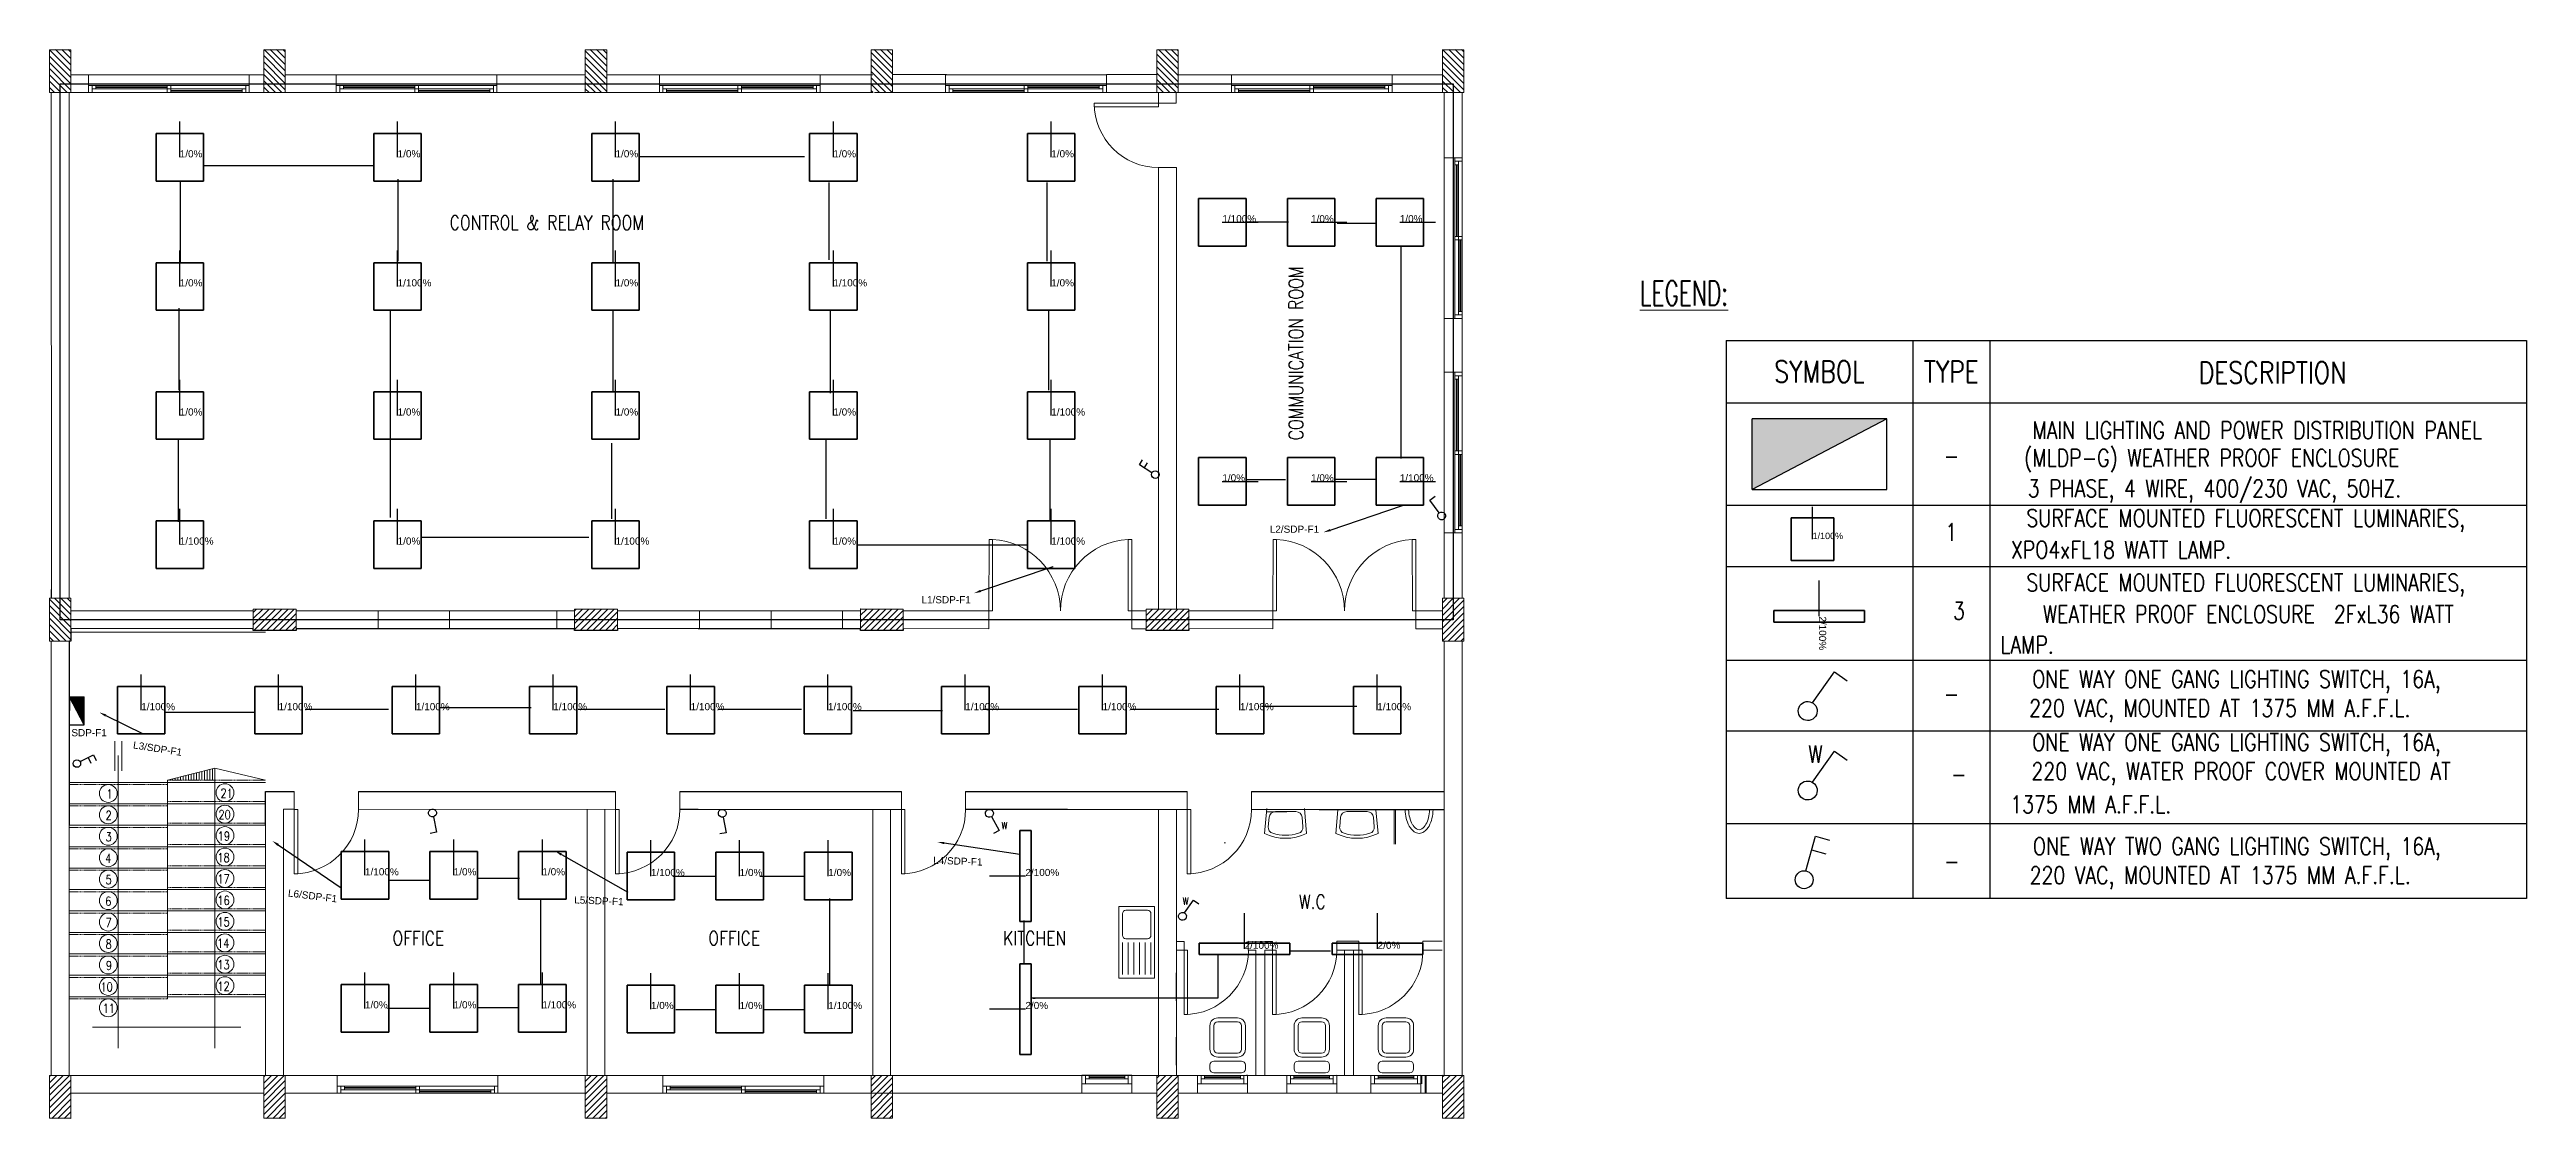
# Model space of a CAD drawing. Header units: inches. Extents: x -26935 to 7738, y -12735 to 2220.
import ezdxf
from ezdxf import colors
from ezdxf.entities.mleader import LeaderData, LeaderLine
from ezdxf.enums import TextEntityAlignment as Align
from ezdxf.math import Vec2, Vec3

# ---------------------------------------------------------------- set-up
doc = ezdxf.new("R2010")
doc.units = ezdxf.units.IN
doc.header["$MEASUREMENT"] = 0
doc.linetypes.add('DASHED2', pattern=[9.525, 6.35, -3.175])
doc.linetypes.add('HIDDEN2', pattern=[0.1875, 0.125, -0.0625])
for name, color, linetype, lineweight in [('COLUMNS', 5, 'Continuous', 0), ('COLUMNS1', 4, 'Continuous', 0), ('DOOR', 2, 'Continuous', 0), ('E-LT-SW', 7, 'Continuous', 25), ('E-LT-TXT', 2, 'Continuous', 25), ('EQUIP', 6, 'Continuous', 0), ('FLOOR', 3, 'Continuous', 0), ('STAIR', 2, 'Continuous', 0), ('TEXT', 2, 'Continuous', 0), ('WALL', 7, 'Continuous', 0), ('WC', 2, 'Continuous', 0), ('WINDOW', 4, 'Continuous', 0)]:
    doc.layers.add(name, color=color, linetype=linetype, lineweight=lineweight)
for name, color, linetype in [('DLXLUM', 2, 'Continuous'), ('DLXLUMEX', 2, 'Continuous'), ('HATCH', 1, 'Continuous'), ('Layer1', 8, 'Continuous'), ('R2V', 6, 'Continuous'), ('v.p', 7, 'Continuous'), ('Wiring1', 90, 'Continuous')]:
    doc.layers.add(name, color=color, linetype=linetype)
doc.styles.add('EN-SCL', font='swisscl.ttf')
doc.styles.add('ROMANS', font='romans.shx', dxfattribs={"width": 0.7, "height": 2.5})
doc.styles.add('ROMDIM', font='romans.shx', dxfattribs={"width": 0.65})
doc.styles.get("Standard").update_dxf_attribs({"font": 'arial.ttf'})
pattern_1 = [(225, (-3319272.4, -9831076.72), (44.19417382, -44.19417382), [])]
pattern_2 = [(225, (2592849.417, -9831076.72), (44.19417382, -44.19417382), [])]
pattern_3 = [(225, (-3319772.4, -9831076.72), (44.19417382, -44.19417382), [])]
pattern_4 = [(225, (2593349.417, -9831076.72), (44.19417382, -44.19417382), [])]
pattern_5 = [(315, (-3004965.02, -10242692.323), (44.19417382, 44.19417382), [])]

msp = doc.modelspace()

# ---------------------------------------------------------------- texts
at = {"insert": (-26630, -7288), "char_height": 100, "attachment_point": 1}
msp.add_mtext_dynamic_manual_height_columns('SDP-F1', width=325.5, gutter_width=1, heights=[0], dxfattribs=at)
at = {"layer": 'TEXT', "color": 2, "style": 'ROMDIM', "width": 0.8}
for p in [(-13567, -8639), (-11032, -9696)]:
    msp.add_text('W', height=101, dxfattribs=at).set_placement(p, align=Align.MIDDLE)
at = {"layer": 'Wiring1', "char_height": 100, "attachment_point": 1}
for s, insert in [('L2/SDP-F1', (-9854, -4441)), ('L1/SDP-F1', (-14730, -5428))]:
    msp.add_mtext_dynamic_manual_height_columns(s, width=697.5, gutter_width=1, heights=[138], dxfattribs=dict(at, insert=insert))
for s, insert, rotation in [('L3/SDP-F1', (-25756, -7458), 351.1107), ('L4/SDP-F1', (-14564, -9071), 357.7375), ('L6/SDP-F1', (-23590, -9530), 352.9867), ('L5/SDP-F1', (-19588, -9626), 357.7078)]:
    msp.add_mtext_dynamic_manual_height_columns(s, width=697.5, gutter_width=1, heights=[138], dxfattribs=dict(at, insert=insert, rotation=rotation))

# ---------------------------------------------------------------- blocks, each defined once
blk = doc.blocks.new('first floor civil')
at = {"layer": 'HATCH', "linetype": 'Continuous', "extrusion": (0, 0, -1)}
h = blk.add_hatch(dxfattribs=at)
h.set_pattern_fill('ANSI31', color=9, style=0)
h.set_pattern_definition(pattern_1)
h.paths.add_polyline_path([(-582715, 135869), (-582965, 135869), (-582965, 135869), (-583015, 135869), (-583015, 135619), (-583015, 135619), (-583015, 135267), (-582715, 135266)])
h.paths.add_polyline_path([(-582715, 135869), (-582715, 135869), (-582715, 135869), (-582715, 135869), (-582715, 135869), (-582715, 135869), (-582715, 135869), (-582715, 135869)])
h = blk.add_hatch(dxfattribs=at)
h.set_pattern_fill('ANSI31', color=9, style=0)
h.set_pattern_definition(pattern_1)
h.paths.add_polyline_path([(-585715, 135869), (-585965, 135869), (-585965, 135869), (-586015, 135869), (-586015, 135619), (-586015, 135619), (-586015, 135267), (-585715, 135266)])
h = blk.add_hatch(dxfattribs=at)
h.set_pattern_fill('ANSI31', color=9, style=0)
h.set_pattern_definition(pattern_3)
h.paths.add_polyline_path([(-590215, 135869), (-590465, 135869), (-590465, 135869), (-590515, 135869), (-590515, 135619), (-590515, 135619), (-590515, 135267), (-590215, 135266)])
h = blk.add_hatch(dxfattribs=at)
h.set_pattern_fill('ANSI31', color=9, style=0)
h.set_pattern_definition(pattern_3)
h.paths.add_polyline_path([(-594215, 135869), (-594465, 135869), (-594465, 135869), (-594515, 135869), (-594515, 135619), (-594515, 135619), (-594515, 135267), (-594215, 135266)])
h = blk.add_hatch(dxfattribs=at)
h.set_pattern_fill('ANSI31', color=9, style=0)
h.set_pattern_definition(pattern_3)
h.paths.add_polyline_path([(-598215, 135869), (-598465, 135869), (-598465, 135869), (-598515, 135869), (-598515, 135619), (-598515, 135619), (-598515, 135267), (-598215, 135266)])
h = blk.add_hatch(dxfattribs=at)
h.set_pattern_fill('ANSI31', color=9, style=0)
h.set_pattern_definition(pattern_3)
h.paths.add_polyline_path([(-602215, 135869), (-602465, 135869), (-602465, 135869), (-602515, 135869), (-602515, 135619), (-602515, 135619), (-602515, 135267), (-602215, 135266)])
h = blk.add_hatch(dxfattribs=at)
h.set_pattern_fill('ANSI31', color=9, style=0)
h.set_pattern_definition(pattern_1)
h.paths.add_polyline_path([(-582715, 128194), (-582965, 128194), (-582965, 128194), (-583015, 128194), (-583015, 127944), (-583015, 127944), (-583015, 127592), (-582715, 127591)])
h.paths.add_polyline_path([(-582715, 128194), (-582715, 128194), (-582715, 128194), (-582715, 128194), (-582715, 128194), (-582715, 128194), (-582715, 128194), (-582715, 128194)])
h = blk.add_hatch(dxfattribs=at)
h.set_pattern_fill('ANSI31', color=9, style=0)
h.set_pattern_definition([(315, (-3004465.02, -10242692.323), (44.19417382, 44.19417382), [])])
h.paths.add_polyline_path([(-586168, 128041), (-586168, 127791), (-586168, 127791), (-586168, 127741), (-585918, 127741), (-585918, 127741), (-585566, 127741), (-585565, 128041)])
h = blk.add_hatch(dxfattribs=at)
h.set_pattern_fill('ANSI31', color=9, style=0)
h.set_pattern_definition(pattern_5)
h.paths.add_polyline_path([(-590668, 128041), (-590668, 127791), (-590668, 127791), (-590668, 127741), (-590418, 127741), (-590418, 127741), (-590066, 127741), (-590065, 128041)])
h = blk.add_hatch(dxfattribs=at)
h.set_pattern_fill('ANSI31', color=9, style=0)
h.set_pattern_definition(pattern_5)
h.paths.add_polyline_path([(-594668, 128041), (-594668, 127791), (-594668, 127791), (-594668, 127741), (-594418, 127741), (-594418, 127741), (-594066, 127741), (-594065, 128041)])
h = blk.add_hatch(dxfattribs=at)
h.set_pattern_fill('ANSI31', color=9, style=0)
h.set_pattern_definition([(315, (-3008965.02, -10242692.55), (44.19417382, 44.19417382), [])])
h.paths.add_polyline_path([(-598668, 128041), (-598668, 127791), (-598668, 127791), (-598668, 127741), (-598418, 127741), (-598418, 127741), (-598066, 127741), (-598065, 128041)])
at = {"layer": 'HATCH', "linetype": 'Continuous'}
h = blk.add_hatch(dxfattribs=at)
h.set_pattern_fill('ANSI31', color=9, style=0)
h.set_pattern_definition(pattern_4)
h.paths.add_polyline_path([(602215, 127589), (602465, 127589), (602465, 127589), (602515, 127589), (602515, 127838), (602515, 127838), (602515, 128191), (602215, 128191)])
h = blk.add_hatch(dxfattribs=at)
h.set_pattern_fill('ANSI31', color=9, style=0)
h.set_pattern_definition(pattern_2)
h.paths.add_polyline_path([(582715, 120914), (582965, 120914), (582965, 120914), (583015, 120914), (583015, 121163), (583015, 121163), (583015, 121516), (582715, 121516)])
h.paths.add_polyline_path([(582715, 120914), (582715, 120914), (582715, 120914), (582715, 120914), (582715, 120914), (582715, 120914), (582715, 120914), (582715, 120914)])
h = blk.add_hatch(dxfattribs=at)
h.set_pattern_fill('ANSI31', color=9, style=0)
h.set_pattern_definition(pattern_2)
h.paths.add_polyline_path([(585715, 120914), (585965, 120914), (585965, 120914), (586015, 120914), (586015, 121163), (586015, 121163), (586015, 121516), (585715, 121516)])
h = blk.add_hatch(dxfattribs=at)
h.set_pattern_fill('ANSI31', color=9, style=0)
h.set_pattern_definition(pattern_4)
h.paths.add_polyline_path([(590215, 120914), (590465, 120914), (590465, 120914), (590515, 120914), (590515, 121163), (590515, 121163), (590515, 121516), (590215, 121516)])
h = blk.add_hatch(dxfattribs=at)
h.set_pattern_fill('ANSI31', color=9, style=0)
h.set_pattern_definition(pattern_4)
h.paths.add_polyline_path([(594215, 120914), (594465, 120914), (594465, 120914), (594515, 120914), (594515, 121163), (594515, 121163), (594515, 121516), (594215, 121516)])
h = blk.add_hatch(dxfattribs=at)
h.set_pattern_fill('ANSI31', color=9, style=0)
h.set_pattern_definition(pattern_4)
h.paths.add_polyline_path([(598215, 120914), (598465, 120914), (598465, 120914), (598515, 120914), (598515, 121163), (598515, 121163), (598515, 121516), (598215, 121516)])
h = blk.add_hatch(dxfattribs=at)
h.set_pattern_fill('ANSI31', color=9, style=0)
h.set_pattern_definition(pattern_4)
h.paths.add_polyline_path([(602215, 120914), (602465, 120914), (602465, 120914), (602515, 120914), (602515, 121163), (602515, 121163), (602515, 121516), (602215, 121516)])
at = {"layer": 'WALL'}
h = blk.add_hatch(dxfattribs=at)
h.set_pattern_fill('ANSI31', color=9, scale=300, angle=45, style=0)
h.set_pattern_definition([(270, (1125359.777, 245171.526), (37.5, -7e-15), [])])
h.paths.add_polyline_path([(584365, 125646), (585031, 125646), (585031, 125813)])
at = {"layer": 'COLUMNS', "color": 9}
for p, q in [((583015, 135867), (582715, 135867)), ((582715, 135267), (582715, 135867)), ((583015, 135691), (583015, 135867)), ((586015, 135867), (585715, 135867)), ((585715, 135267), (585715, 135867)), ((586015, 135691), (586015, 135867)), ((590515, 135867), (590215, 135867)), ((590215, 135267), (590215, 135867)), ((590515, 135691), (590515, 135867)), ((594515, 135867), (594215, 135867)), ((594215, 135267), (594215, 135867)), ((594515, 135691), (594515, 135867)), ((598515, 135867), (598215, 135867)), ((598215, 135267), (598215, 135867)), ((598515, 135691), (598515, 135867)), ((602515, 135867), (602215, 135867)), ((602215, 135267), (602215, 135867)), ((602515, 135691), (602515, 135867)), ((582765, 135267), (582715, 135267)), ((583015, 135267), (583015, 135441)), ((585765, 135267), (585715, 135267)), ((586015, 135267), (586015, 135441)), ((590265, 135267), (590215, 135267)), ((590515, 135267), (590515, 135441)), ((594515, 135267), (594515, 135441)), ((598265, 135267), (598215, 135267)), ((598265, 135267), (598215, 135267)), ((598515, 135267), (598515, 135441)), ((602265, 135267), (602215, 135267)), ((602515, 135267), (602515, 135441)), ((582765, 128192), (582715, 128192)), ((582715, 127592), (582715, 128192)), ((583015, 128016), (583015, 128192)), ((585566, 127991), (585566, 128041)), ((585566, 128041), (586166, 128041)), ((586166, 127741), (586166, 128041)), ((590066, 127991), (590066, 128041)), ((590066, 128041), (590666, 128041)), ((590666, 127741), (590666, 128041)), ((594066, 127991), (594066, 128041)), ((594066, 128041), (594666, 128041)), ((594666, 127741), (594666, 128041)), ((598066, 127991), (598066, 128041)), ((598066, 128041), (598666, 128041)), ((598666, 127741), (598666, 128041)), ((602265, 128191), (602215, 128191)), ((602215, 128191), (602215, 127591)), ((602515, 128191), (602515, 128016)), ((583015, 127592), (583015, 127766)), ((585566, 127741), (585740, 127741)), ((585990, 127741), (586166, 127741)), ((590066, 127741), (590240, 127741)), ((590490, 127741), (590666, 127741)), ((594066, 127741), (594240, 127741)), ((594490, 127741), (594666, 127741)), ((598066, 127741), (598240, 127741)), ((598490, 127741), (598666, 127741)), ((602515, 127766), (602515, 127591)), ((582765, 127592), (582715, 127592)), ((602515, 127591), (602215, 127591)), ((582765, 121516), (582715, 121516)), ((582715, 121516), (582715, 120916)), ((583015, 121516), (583015, 121341)), ((585765, 121516), (585715, 121516)), ((585715, 121516), (585715, 120916)), ((586015, 121516), (586015, 121341)), ((590265, 121516), (590215, 121516)), ((590215, 121516), (590215, 120916)), ((590515, 121516), (590515, 121341)), ((594265, 121516), (594215, 121516)), ((594215, 121516), (594215, 120916)), ((594515, 121516), (594515, 121341)), ((598265, 121516), (598215, 121516)), ((598215, 121516), (598215, 120916)), ((598515, 121516), (598515, 121341)), ((602265, 121516), (602215, 121516)), ((602215, 121516), (602215, 120916)), ((602515, 121516), (602515, 121341)), ((583015, 121091), (583015, 120916)), ((586015, 121091), (586015, 120916)), ((590515, 121091), (590515, 120916)), ((594515, 121091), (594515, 120916)), ((598515, 121091), (598515, 120916)), ((602515, 121091), (602515, 120916)), ((583015, 120916), (582715, 120916)), ((586015, 120916), (585715, 120916)), ((590515, 120916), (590215, 120916)), ((594515, 120916), (594215, 120916)), ((598515, 120916), (598215, 120916)), ((602515, 120916), (602215, 120916))]:
    blk.add_line(p, q, dxfattribs=at)
at = {"layer": 'COLUMNS1', "color": 9}
for p, q in [((583015, 135441), (583015, 135691)), ((586015, 135441), (586015, 135691)), ((590515, 135441), (590515, 135691)), ((594515, 135441), (594515, 135691)), ((598515, 135441), (598515, 135691)), ((602515, 135441), (602515, 135691)), ((583015, 135267), (582765, 135267)), ((586015, 135267), (585765, 135267)), ((590515, 135267), (590265, 135267)), ((594515, 135267), (594265, 135267)), ((594515, 135267), (594265, 135267)), ((598515, 135267), (598265, 135267)), ((598515, 135267), (598265, 135267)), ((602515, 135267), (602265, 135267)), ((583015, 128192), (582765, 128192)), ((583015, 127766), (583015, 128016)), ((585566, 127741), (585566, 127991)), ((590066, 127741), (590066, 127991)), ((594066, 127741), (594066, 127991)), ((598066, 127741), (598066, 127991)), ((602515, 128191), (602265, 128191)), ((602515, 128016), (602515, 127766)), ((585740, 127741), (585990, 127741)), ((590240, 127741), (590490, 127741)), ((594240, 127741), (594490, 127741)), ((598240, 127741), (598490, 127741)), ((583015, 127592), (582765, 127592)), ((583015, 121516), (582765, 121516)), ((586015, 121516), (585765, 121516)), ((590515, 121516), (590265, 121516)), ((594515, 121516), (594265, 121516)), ((597167, 121267), (597167, 121517)), ((598515, 121516), (598265, 121516)), ((598785, 121266), (598785, 121516)), ((600035, 121266), (600035, 121516)), ((601213, 121266), (601213, 121516)), ((602515, 121516), (602265, 121516)), ((583015, 121341), (583015, 121091)), ((586015, 121341), (586015, 121091)), ((590515, 121341), (590515, 121091)), ((594515, 121341), (594515, 121091)), ((598515, 121341), (598515, 121091)), ((602515, 121341), (602515, 121091))]:
    blk.add_line(p, q, dxfattribs=at)
at = {"layer": 'DOOR', "color": 9}
for p, q in [((585715, 135513), (583015, 135513)), ((585715, 135269), (583015, 135269)), ((601537, 124753), (601537, 125232)), ((601557, 124753), (601557, 125232)), ((599158, 124768), (599178, 124768))]:
    blk.add_line(p, q, dxfattribs=at)
for points in [[(598240, 135117), (598240, 135067), (597340, 135067), (597340, 135117)], [(595866, 128017), (595916, 128017), (595917, 129015), (595867, 129015)], [(597866, 128017), (597816, 128017), (597815, 129015), (597865, 129015)], [(599842, 128017), (599892, 128017), (599893, 129015), (599843, 129015)], [(601843, 128017), (601793, 128017), (601792, 129015), (601842, 129015)], [(586140, 125238), (586190, 125238), (586190, 124338), (586140, 124338)], [(590640, 125238), (590690, 125238), (590690, 124338), (590640, 124338)], [(594640, 125238), (594690, 125238), (594690, 124338), (594640, 124338)], [(598641, 125237), (598691, 125237), (598691, 124337), (598641, 124337)], [(598597, 123266), (598647, 123266), (598647, 122366), (598597, 122366)], [(599835, 123266), (599885, 123266), (599885, 122366), (599835, 122366)], [(601042, 123266), (601092, 123266), (601092, 122366), (601042, 122366)]]:
    blk.add_lwpolyline(points, close=True, dxfattribs=at)
for centre, radius, start, end in [((598240, 135117), 900, 180, 270), ((595866, 128017), 1000, 0, 87.0854), ((599842, 128017), 1000, 0, 87.0854), ((586140, 125238), 900, 270, 0), ((590640, 125238), 900, 270, 0), ((594640, 125238), 900, 270, 0), ((598641, 125237), 900, 270, 0), ((598597, 123266), 900, 270, 0), ((599835, 123266), 900, 270, 0), ((601042, 123266), 900, 270, 0)]:
    blk.add_arc(centre, radius, start, end, dxfattribs=at)
at = {"layer": 'DOOR', "color": 9, "extrusion": (0, 0, -1)}
for centre in [(-597866, 128017), (-601843, 128017)]:
    blk.add_arc(centre, 1000, 0, 87.0854, dxfattribs=at)
at = {"layer": 'EQUIP', "color": 9, "linetype": 'Continuous', "lineweight": -3}
for p, q in [((585566, 127766), (583015, 127767)), ((583015, 127767), (583015, 127592)), ((585566, 127741), (585566, 127766)), ((586167, 127741), (585566, 127741)), ((590066, 127766), (586166, 127766)), ((586166, 127766), (586167, 127741)), ((590066, 127741), (590066, 127766)), ((590666, 127741), (590066, 127741)), ((594066, 127766), (590666, 127767)), ((590666, 127767), (590666, 127741)), ((594066, 127741), (594066, 127766)), ((594666, 127741), (594066, 127741)), ((594666, 127767), (594666, 127741)), ((598066, 127741), (598066, 127766)), ((598666, 127741), (598066, 127741)), ((598666, 127766), (598666, 127741)), ((583015, 127592), (582990, 127592)), ((582990, 127592), (582990, 125016)), ((585740, 125016), (585740, 125489)), ((585740, 125489), (586140, 125489)), ((587039, 125489), (590640, 125489)), ((591539, 125489), (594640, 125489)), ((595539, 125489), (598641, 125489)), ((599539, 125489), (602240, 125489))]:
    blk.add_line(p, q, dxfattribs=at)
at = {"layer": 'EQUIP', "color": 9, "linetype": 'Continuous'}
for p, q in [((585740, 125489), (586140, 125489)), ((587039, 125489), (590640, 125489)), ((591539, 125489), (594640, 125489)), ((595539, 125489), (598240, 125489))]:
    blk.add_line(p, q, dxfattribs=at)
at = {"layer": 'EQUIP', "color": 9}
blk.add_line((601988, 121266), (601988, 121516), dxfattribs=at)
at = {"layer": 'FLOOR', "color": 9}
for p, q in [((588516, 128016), (586166, 128016)), ((587298, 128016), (588216, 128016)), ((588316, 128016), (587960, 128016)), ((587966, 128016), (588316, 128016)), ((588115, 128016), (589833, 128016)), ((588666, 128016), (588316, 128016)), ((588316, 128016), (588671, 128016)), ((589833, 128016), (588415, 128016)), ((591798, 128016), (592716, 128016)), ((592466, 128016), (592816, 128016)), ((593166, 128016), (592816, 128016)), ((593833, 128016), (592915, 128016)), ((583015, 127716), (585740, 127716)), ((588516, 127766), (586166, 127766)), ((586167, 127742), (586167, 127741)), ((588316, 127766), (587960, 127766)), ((588115, 127766), (589833, 127766)), ((588316, 127766), (588671, 127766)), ((593016, 127766), (591798, 127766)), ((592816, 127766), (592460, 127766)), ((592615, 127766), (593833, 127766)), ((592816, 127766), (593171, 127766)), ((587039, 125239), (587039, 125239)), ((595539, 125239), (595539, 125239)), ((599539, 125238), (599539, 125238))]:
    blk.add_line(p, q, dxfattribs=at)
at = {"layer": 'R2V', "color": 9, "linetype": 'Continuous'}
blk.add_lwpolyline([(602366, 127891), (582866, 127891), (582866, 135391), (602366, 135391)], close=True, dxfattribs=at)
at = {"layer": 'STAIR', "color": 9}
for p, q in [((583630, 126191), (583630, 125777)), ((583678, 121895), (583678, 125991)), ((583726, 126191), (583726, 125777)), ((583316, 122190), (585393, 122190))]:
    blk.add_line(p, q, dxfattribs=at)
at = {"layer": 'STAIR', "color": 9, "linetype": 'DASHED2', "ltscale": 2}
for p, q in [((582990, 125586), (584365, 125586)), ((584365, 125646), (585740, 125646)), ((582990, 125286), (584365, 125286)), ((584365, 125346), (585740, 125346)), ((582990, 124986), (584365, 124986)), ((584365, 125046), (585740, 125046)), ((582990, 124686), (584365, 124686)), ((584365, 124746), (585740, 124746)), ((582990, 124386), (584365, 124386)), ((584365, 124446), (585740, 124446)), ((584365, 124146), (585740, 124146)), ((582990, 124086), (584365, 124086)), ((582990, 123786), (584365, 123786)), ((584365, 123846), (585740, 123846)), ((582990, 123486), (584365, 123486)), ((584365, 123546), (585740, 123546)), ((582990, 123186), (584365, 123186)), ((584365, 123246), (585740, 123246)), ((582990, 122886), (584365, 122886)), ((584365, 122946), (585740, 122946)), ((582990, 122586), (584365, 122586)), ((584365, 122646), (585740, 122646))]:
    blk.add_line(p, q, dxfattribs=at)
at = {"layer": 'TEXT', "color": 9}
for centre in [(583538, 125461), (585171, 125471), (583538, 125161), (585171, 125171), (583538, 124861), (585171, 124871), (583538, 124561), (585171, 124571), (583538, 124261), (585171, 124271), (583538, 123961), (583538, 123661), (585171, 123971), (585171, 123671), (583538, 123361), (585171, 123371), (583538, 123061), (585171, 123071), (583538, 122761), (585171, 122771), (583538, 122461)]:
    blk.add_circle(centre, 125, dxfattribs=at)
at = {"layer": 'WALL', "color": 9}
for p, q in [((582740, 135267), (582741, 128192)), ((582990, 135267), (582991, 128192)), ((583262, 135267), (583262, 135517)), ((585512, 135267), (585512, 135517)), ((586729, 135517), (586015, 135517)), ((586729, 135267), (586015, 135267)), ((586729, 135267), (586729, 135517)), ((588979, 135267), (588979, 135517)), ((590218, 135517), (588979, 135517)), ((590218, 135267), (588979, 135267)), ((591253, 135517), (590515, 135517)), ((591253, 135267), (590515, 135267)), ((591253, 135267), (591253, 135517)), ((593503, 135267), (593503, 135517)), ((593503, 135517), (594241, 135517)), ((593503, 135267), (594241, 135267)), ((594491, 135268), (595272, 135269)), ((594516, 135518), (595272, 135519)), ((595260, 135267), (595260, 135517)), ((597510, 135519), (598215, 135520)), ((597510, 135267), (597510, 135517)), ((597510, 135269), (598240, 135269)), ((598240, 135269), (598240, 135117)), ((598489, 135117), (598489, 135267)), ((602215, 135516), (598515, 135517)), ((602215, 135266), (598515, 135267)), ((599260, 135267), (599260, 135517)), ((601510, 135267), (601510, 135517)), ((602240, 135268), (602240, 128192)), ((602490, 135268), (602490, 128192)), ((598240, 135117), (598489, 135117)), ((598237, 134218), (598490, 134218)), ((598240, 134218), (598240, 128041)), ((598490, 134218), (598490, 128041)), ((602490, 134355), (602240, 134355)), ((602490, 132105), (602240, 132105)), ((602490, 131355), (602240, 131355)), ((602490, 129105), (602240, 129105)), ((582741, 128442), (582740, 128192)), ((585566, 128016), (583015, 128015)), ((587316, 128016), (587316, 127766)), ((588316, 127766), (588316, 128016)), ((588316, 127766), (588316, 128016)), ((589816, 128016), (589816, 127766)), ((590066, 128016), (589816, 128016)), ((591816, 128016), (590666, 128017)), ((591816, 128016), (591816, 127766)), ((592816, 127766), (592816, 128016)), ((592816, 127766), (592816, 128016)), ((593816, 128016), (593816, 127766)), ((594066, 128016), (593816, 128016)), ((595866, 128016), (594666, 128017)), ((595866, 127766), (595866, 128017)), ((597866, 127766), (597866, 128017)), ((598066, 128016), (597866, 128016)), ((599842, 128016), (598666, 128017)), ((599842, 127766), (599842, 128017)), ((601842, 127766), (601843, 128017)), ((602215, 128016), (601843, 128016)), ((585566, 127766), (583015, 127767)), ((590066, 127766), (589816, 127766)), ((591796, 127766), (590666, 127767)), ((594066, 127766), (593816, 127766)), ((595866, 127766), (594666, 127767)), ((598066, 127766), (597866, 127766)), ((599842, 127766), (598666, 127767)), ((602215, 127766), (601842, 127766)), ((582740, 127592), (582740, 121516)), ((582990, 127592), (582990, 121516)), ((602240, 127591), (602240, 121516)), ((602490, 127591), (602490, 121516)), ((582990, 125616), (585740, 125616)), ((584365, 125646), (585031, 125813)), ((584365, 125616), (584365, 125646)), ((584365, 122586), (584365, 125616)), ((585031, 121895), (585031, 125813)), ((585031, 125813), (585740, 125646)), ((582990, 125316), (585740, 125316)), ((585740, 125489), (585740, 121516)), ((585990, 125239), (585990, 121516)), ((585990, 125239), (586140, 125239)), ((586140, 125235), (586140, 125489)), ((587298, 125489), (587039, 125489)), ((587039, 125235), (587039, 125489)), ((587039, 125239), (590640, 125238)), ((590240, 125238), (590240, 121516)), ((590490, 125238), (590490, 121516)), ((590640, 125235), (590640, 125489)), ((591816, 125489), (591539, 125489)), ((591539, 125235), (591539, 125489)), ((591796, 125239), (591539, 125239)), ((591539, 125238), (594640, 125238)), ((594240, 125238), (594240, 121516)), ((594490, 125238), (594490, 121516)), ((594640, 125235), (594640, 125489)), ((596965, 125489), (595539, 125489)), ((595539, 125235), (595539, 125489)), ((596965, 125239), (595539, 125239)), ((595539, 125237), (598640, 125237)), ((598240, 125237), (598240, 121516)), ((598490, 125237), (598490, 121516)), ((598496, 125489), (598515, 125489)), ((598515, 125239), (598515, 125239)), ((598640, 125235), (598641, 125489)), ((599539, 125235), (599539, 125489)), ((599539, 125237), (602240, 125236)), ((600489, 125232), (602240, 125232)), ((582990, 125016), (585740, 125016)), ((582990, 124716), (585740, 124716)), ((582990, 124416), (585740, 124416)), ((582990, 124116), (585740, 124116)), ((582990, 123816), (585740, 123816)), ((582990, 123516), (585740, 123516)), ((582990, 123216), (585740, 123216)), ((598597, 123391), (598490, 123391)), ((598597, 123266), (598490, 123266)), ((598597, 123264), (598597, 123391)), ((599496, 123267), (599496, 123392)), ((599835, 123391), (599496, 123392)), ((599603, 123267), (599496, 123267)), ((599603, 123267), (599603, 121517)), ((599835, 123391), (599728, 123391)), ((599728, 123267), (599728, 121516)), ((599835, 123266), (599728, 123266)), ((599835, 123264), (599835, 123391)), ((600734, 123267), (600734, 123392)), ((601042, 123392), (600734, 123392)), ((601042, 123267), (600734, 123267)), ((600842, 123267), (600842, 121518)), ((600967, 123267), (600967, 121517)), ((601042, 123267), (601042, 123392)), ((601941, 123267), (601941, 123392)), ((601941, 123267), (601941, 123392)), ((602211, 123392), (601941, 123392)), ((602211, 123267), (601941, 123267)), ((582990, 122916), (585740, 122916)), ((602489, 122817), (602490, 122583)), ((582990, 122616), (585740, 122616)), ((583015, 121516), (585715, 121516)), ((586015, 121516), (590215, 121516)), ((586743, 121266), (586743, 121516)), ((588993, 121266), (588993, 121516)), ((590515, 121516), (594215, 121516)), ((591303, 121266), (591303, 121516)), ((593553, 121266), (593553, 121516)), ((594015, 121516), (595365, 121516)), ((594507, 121516), (598215, 121516)), ((597851, 121518), (597867, 121518)), ((597867, 121518), (597867, 121267)), ((602240, 121516), (598490, 121516)), ((602215, 121517), (598515, 121516)), ((599469, 121517), (599485, 121517)), ((599485, 121517), (599485, 121266)), ((600735, 121517), (600735, 121266)), ((601865, 121516), (602215, 121516)), ((601913, 121517), (601913, 121266)), ((601974, 121517), (601974, 121266)), ((583020, 121266), (585715, 121266)), ((586020, 121266), (590215, 121266)), ((590520, 121266), (594215, 121266)), ((594020, 121266), (595365, 121266)), ((598215, 121266), (594459, 121267)), ((598515, 121267), (602215, 121266)), ((598515, 121266), (599365, 121266))]:
    blk.add_line(p, q, dxfattribs=at)
blk.add_arc((601042, 123267), 0.5, 270.0355, 359.9521, dxfattribs=at)
at = {"layer": 'WC', "color": 9}
for p, q in [((599754, 125251), (599723, 124901)), ((599748, 125203), (600036, 125203)), ((600161, 125207), (599875, 125207)), ((600282, 125251), (600313, 124901)), ((600752, 125232), (600723, 124901)), ((601161, 125207), (600875, 125207)), ((601284, 125232), (601313, 124901)), ((599787, 125127), (599776, 124995)), ((600249, 125127), (600260, 124995)), ((600787, 125127), (600776, 124995)), ((601249, 125127), (601260, 124995)), ((598184, 123877), (597684, 123877)), ((597684, 122877), (597684, 123877)), ((598084, 123827), (597784, 123827)), ((598184, 122877), (598184, 123877)), ((598490, 123459), (598490, 123987)), ((597734, 123477), (597734, 123777)), ((598134, 123477), (598134, 123777)), ((597734, 123377), (597734, 122927)), ((598084, 123427), (597784, 123427)), ((597814, 123377), (597814, 122927)), ((597894, 123377), (597894, 122927)), ((597974, 123377), (597974, 122927)), ((598054, 123377), (598054, 122927)), ((598134, 123377), (598134, 122927)), ((598184, 122877), (597684, 122877)), ((598489, 122558), (598489, 122949)), ((598490, 122459), (598490, 122987)), ((598489, 122679), (598489, 122659)), ((598960, 122211), (598960, 121881)), ((599015, 122211), (599015, 121881)), ((599345, 122321), (599070, 122321)), ((599345, 122266), (599070, 122266)), ((599400, 121881), (599400, 122211)), ((599455, 121881), (599455, 122211)), ((600138, 122211), (600138, 121881)), ((600193, 122211), (600193, 121881)), ((600523, 122321), (600248, 122321)), ((600523, 122266), (600248, 122266)), ((600578, 121881), (600578, 122211)), ((600633, 121881), (600633, 122211)), ((601316, 122211), (601316, 121881)), ((601371, 122211), (601371, 121881)), ((601701, 122321), (601426, 122321)), ((601701, 122266), (601426, 122266)), ((601756, 121881), (601756, 122211)), ((601811, 121881), (601811, 122211)), ((598489, 121658), (598489, 122049)), ((598489, 121779), (598489, 121759)), ((599015, 121716), (599400, 121716)), ((599345, 121826), (599070, 121826)), ((599345, 121771), (599070, 121771)), ((600193, 121716), (600578, 121716)), ((600523, 121826), (600248, 121826)), ((600523, 121771), (600248, 121771)), ((601371, 121716), (601756, 121716)), ((601701, 121826), (601426, 121826)), ((601701, 121771), (601426, 121771)), ((598960, 121606), (598960, 121661)), ((599400, 121551), (599015, 121551)), ((599455, 121661), (599455, 121606)), ((600138, 121606), (600138, 121661)), ((600578, 121551), (600193, 121551)), ((600633, 121661), (600633, 121606)), ((601316, 121606), (601316, 121661)), ((601756, 121551), (601371, 121551)), ((601811, 121661), (601811, 121606))]:
    blk.add_line(p, q, dxfattribs=at)
at = {"layer": 'WC', "color": 9, "extrusion": (0, 0, -1)}
for centre, radius, start, end in [((-599875, 125119), 88, 5, 90), ((-600161, 125119), 88, 90, 175), ((-600875, 125119), 88, 5, 90), ((-601161, 125119), 88, 90, 175), ((-602319, 125253), 628, 346.9925, 358.0401), ((-602319, 125253), 578, 346.9925, 357.8704), ((-601456, 125253), 578, 182.1296, 193.0075), ((-601456, 125253), 628, 181.9599, 193.0075), ((-600018, 125510), 677, 244.1908, 295.8092), ((-599863, 124987), 88, 286.4816, 5), ((-600018, 125510), 633, 253.5184, 286.4816), ((-600173, 124987), 88, 175, 253.5184), ((-601018, 125510), 677, 244.1908, 295.8092), ((-600863, 124987), 88, 286.4816, 5), ((-601018, 125510), 633, 253.5184, 286.4816), ((-601173, 124987), 88, 175, 253.5184), ((-602106, 125204), 409, 330.8517, 346.9925), ((-601972, 125129), 255, 306.6021, 330.8517), ((-602106, 125204), 359, 330.8517, 346.9925), ((-601972, 125129), 205, 306.6021, 330.8517), ((-601888, 125016), 114, 270, 306.6021), ((-601888, 125016), 63.9, 270, 306.6021), ((-601888, 125016), 63.9, 233.3979, 270), ((-601888, 125016), 114, 233.3979, 270), ((-601804, 125129), 205, 209.1483, 233.3979), ((-601804, 125129), 255, 209.1483, 233.3979), ((-601669, 125204), 359, 193.0075, 209.1483), ((-601669, 125204), 409, 193.0075, 209.1483), ((-599070, 122211), 110, 0, 90), ((-599070, 122211), 55, 0, 90), ((-599345, 122211), 110, 90, 180), ((-599345, 122211), 55, 90, 180), ((-600248, 122211), 110, 0, 90), ((-600248, 122211), 55, 0, 90), ((-600523, 122211), 110, 90, 180), ((-600523, 122211), 55, 90, 180), ((-601426, 122211), 110, 0, 90), ((-601426, 122211), 55, 0, 90), ((-601701, 122211), 110, 90, 180), ((-601701, 122211), 55, 90, 180), ((-599070, 121881), 110, 270, 0), ((-599015, 121661), 55, 0, 90), ((-599070, 121881), 55, 270, 0), ((-599345, 121881), 110, 180, 270), ((-599345, 121881), 55, 180, 270), ((-599400, 121661), 55, 90, 180), ((-600248, 121881), 110, 270, 0), ((-600193, 121661), 55, 0, 90), ((-600248, 121881), 55, 270, 0), ((-600523, 121881), 110, 180, 270), ((-600523, 121881), 55, 180, 270), ((-600578, 121661), 55, 90, 180), ((-601426, 121881), 110, 270, 0), ((-601371, 121661), 55, 0, 90), ((-601426, 121881), 55, 270, 0), ((-601701, 121881), 110, 180, 270), ((-601701, 121881), 55, 180, 270), ((-601756, 121661), 55, 90, 180), ((-599015, 121606), 55, 270, 0), ((-599400, 121606), 55, 180, 270), ((-600193, 121606), 55, 270, 0), ((-600578, 121606), 55, 180, 270), ((-601371, 121606), 55, 270, 0), ((-601756, 121606), 55, 180, 270)]:
    blk.add_arc(centre, radius, start, end, dxfattribs=at)
at = {"layer": 'WC', "color": 9}
for centre, start, end in [((597784, 123777), 90, 180), ((598084, 123777), 0, 90), ((597784, 123477), 180, 270), ((598084, 123477), 270, 0)]:
    blk.add_arc(centre, 50, start, end, dxfattribs=at)
at = {"layer": 'WINDOW', "color": 9}
for p, q in [((585512, 135517), (583262, 135517)), ((585512, 135367), (583262, 135367)), ((585512, 135267), (583262, 135267)), ((583312, 135367), (583312, 135267)), ((585462, 135317), (583312, 135317)), ((583362, 135317), (583362, 135367)), ((583362, 135347), (584362, 135347)), ((583362, 135337), (584362, 135337)), ((584362, 135367), (584362, 135267)), ((584412, 135367), (584412, 135267)), ((584412, 135297), (585412, 135297)), ((584412, 135287), (585412, 135287)), ((585412, 135317), (585412, 135267)), ((585462, 135367), (585462, 135267)), ((588979, 135517), (586729, 135517)), ((588979, 135367), (586729, 135367)), ((588979, 135267), (586729, 135267)), ((586779, 135367), (586779, 135267)), ((588929, 135317), (586779, 135317)), ((586829, 135317), (586829, 135367)), ((586829, 135347), (587829, 135347)), ((586829, 135337), (587829, 135337)), ((587829, 135367), (587829, 135267)), ((587879, 135367), (587879, 135267)), ((587879, 135297), (588879, 135297)), ((587879, 135287), (588879, 135287)), ((588879, 135317), (588879, 135267)), ((588929, 135367), (588929, 135267)), ((591253, 135517), (593503, 135517)), ((591253, 135367), (593503, 135367)), ((591253, 135267), (593503, 135267)), ((591303, 135367), (591303, 135267)), ((591303, 135317), (593453, 135317)), ((591353, 135317), (591353, 135267)), ((592353, 135297), (591353, 135297)), ((592353, 135287), (591353, 135287)), ((592353, 135367), (592353, 135267)), ((592403, 135367), (592403, 135267)), ((593403, 135347), (592403, 135347)), ((593403, 135337), (592403, 135337)), ((593403, 135317), (593403, 135367)), ((593453, 135367), (593453, 135267)), ((595260, 135517), (597510, 135517)), ((595260, 135367), (597510, 135367)), ((595260, 135267), (597510, 135267)), ((595310, 135367), (595310, 135267)), ((595310, 135317), (597460, 135317)), ((595360, 135317), (595360, 135267)), ((596360, 135297), (595360, 135297)), ((596360, 135287), (595360, 135287)), ((596360, 135367), (596360, 135267)), ((596410, 135367), (596410, 135267)), ((597410, 135347), (596410, 135347)), ((597410, 135337), (596410, 135337)), ((597410, 135317), (597410, 135367)), ((597460, 135367), (597460, 135267)), ((599260, 135517), (601510, 135517)), ((599260, 135367), (601510, 135367)), ((599260, 135267), (601510, 135267)), ((599310, 135367), (599310, 135267)), ((599310, 135317), (601460, 135317)), ((599360, 135317), (599360, 135267)), ((600360, 135297), (599360, 135297)), ((600360, 135287), (599360, 135287)), ((600360, 135367), (600360, 135267)), ((600410, 135367), (600410, 135267)), ((601410, 135347), (600410, 135347)), ((601410, 135337), (600410, 135337)), ((601410, 135317), (601410, 135367)), ((601460, 135367), (601460, 135267)), ((602240, 132105), (602240, 134355)), ((602390, 132105), (602390, 134355)), ((602390, 134305), (602490, 134305)), ((602440, 134255), (602390, 134255)), ((602410, 134255), (602410, 133255)), ((602420, 134255), (602420, 133255)), ((602440, 132155), (602440, 134305)), ((602490, 132105), (602490, 134355)), ((602390, 133255), (602490, 133255)), ((602390, 133205), (602490, 133205)), ((602460, 133205), (602460, 132205)), ((602470, 133205), (602470, 132205)), ((602390, 132155), (602490, 132155)), ((602440, 132205), (602490, 132205)), ((602240, 129105), (602240, 131355)), ((602390, 129105), (602390, 131355)), ((602390, 131305), (602490, 131305)), ((602440, 131255), (602390, 131255)), ((602410, 131255), (602410, 130255)), ((602420, 131255), (602420, 130255)), ((602440, 129155), (602440, 131305)), ((602490, 129105), (602490, 131355)), ((602390, 130255), (602490, 130255)), ((602390, 130205), (602490, 130205)), ((602460, 130205), (602460, 129205)), ((602470, 130205), (602470, 129205)), ((602390, 129155), (602490, 129155)), ((602440, 129205), (602490, 129205)), ((588993, 121516), (586743, 121516)), ((588993, 121366), (586743, 121366)), ((586793, 121366), (586793, 121266)), ((586843, 121316), (586843, 121366)), ((587843, 121366), (587843, 121266)), ((587893, 121366), (587893, 121266)), ((588943, 121366), (588943, 121266)), ((593553, 121516), (591303, 121516)), ((593553, 121366), (591303, 121366)), ((591353, 121366), (591353, 121266)), ((591403, 121316), (591403, 121366)), ((592403, 121366), (592403, 121266)), ((592453, 121366), (592453, 121266)), ((593503, 121366), (593503, 121266)), ((597867, 121518), (597167, 121517)), ((597867, 121397), (597167, 121397)), ((597217, 121516), (597217, 121397)), ((597817, 121467), (597217, 121467)), ((597267, 121516), (597267, 121467)), ((597767, 121497), (597267, 121497)), ((597767, 121487), (597267, 121487)), ((597767, 121467), (597767, 121517)), ((597817, 121397), (597817, 121517)), ((599485, 121517), (598785, 121516)), ((599485, 121396), (598785, 121396)), ((598835, 121515), (598835, 121396)), ((599435, 121466), (598835, 121466)), ((598885, 121515), (598885, 121466)), ((599385, 121496), (598885, 121496)), ((599385, 121486), (598885, 121486)), ((599385, 121466), (599385, 121516)), ((599435, 121396), (599435, 121516)), ((600735, 121517), (600035, 121516)), ((600735, 121396), (600035, 121396)), ((600085, 121515), (600085, 121396)), ((600685, 121466), (600085, 121466)), ((600135, 121515), (600135, 121466)), ((600635, 121496), (600135, 121496)), ((600635, 121486), (600135, 121486)), ((600635, 121466), (600635, 121516)), ((600685, 121396), (600685, 121516)), ((601913, 121517), (601213, 121516)), ((601913, 121396), (601213, 121396)), ((601263, 121515), (601263, 121396)), ((601863, 121466), (601263, 121466)), ((601313, 121515), (601313, 121466)), ((601813, 121496), (601313, 121496)), ((601813, 121486), (601313, 121486)), ((601813, 121466), (601813, 121516)), ((601863, 121396), (601863, 121516)), ((601924, 121396), (601924, 121516)), ((588993, 121266), (586743, 121266)), ((588943, 121316), (586793, 121316)), ((586843, 121346), (587843, 121346)), ((586843, 121336), (587843, 121336)), ((587893, 121296), (588893, 121296)), ((587893, 121286), (588893, 121286)), ((588893, 121316), (588893, 121266)), ((593553, 121266), (591303, 121266)), ((593503, 121316), (591353, 121316)), ((591403, 121346), (592403, 121346)), ((591403, 121336), (592403, 121336)), ((592453, 121296), (593453, 121296)), ((592453, 121286), (593453, 121286)), ((593453, 121316), (593453, 121266)), ((597167, 121267), (597867, 121266)), ((598785, 121266), (599485, 121265)), ((600035, 121266), (600735, 121265)), ((601213, 121266), (601913, 121265))]:
    blk.add_line(p, q, dxfattribs=at)
at = {"layer": 'WINDOW', "color": 9, "linetype": 'HIDDEN2'}
for p, q in [((602240, 125014), (602240, 122014)), ((602490, 125014), (602490, 122014))]:
    blk.add_line(p, q, dxfattribs=at)
at = {"layer": 'TEXT', "color": 9, "style": 'ROMANS', "width": 0.8}
for s, height, p in [('CONTROL & RELAY ROOM', 200, (588316, 133347)), ('21', 125, (585108, 125401)), ('2', 125, (583499, 125091)), ('1', 125, (583513, 125391)), ('20', 125, (585080, 125101)), ('3', 125, (583499, 124791)), ('19', 125, (585070, 124801)), ('4', 125, (583494, 124491)), ('18', 125, (585065, 124501)), ('5', 125, (583499, 124191)), ('17', 125, (585065, 124201)), ('6', 125, (583494, 123891)), ('16', 125, (585065, 123901)), ('W.C', 200, (600203, 123844)), ('7', 125, (583499, 123591)), ('15', 125, (585065, 123601)), ('OFFICE', 200, (587515, 123336)), ('OFFICE', 200, (591937, 123336)), ('KITCHEN', 200, (596063, 123336)), ('8', 125, (583499, 123291)), ('9', 125, (583504, 122991)), ('14', 125, (585061, 123301)), ('13', 125, (585065, 123001)), ('10', 125, (583430, 122691)), ('12', 125, (585065, 122701)), ('11', 125, (583459, 122391))]:
    blk.add_text(s, height=height, dxfattribs=at).set_placement(p)
blk.add_text('COMMUNICATION ROOM', height=200, rotation=90, dxfattribs=at).set_placement((600263, 130402))
blk = doc.blocks.new('*U20')
at = {"color": 1}
blk.add_line((0, 0), (0, 500), dxfattribs=at)
for p, q in [((332, 332), (-332, 332)), ((-332, 332), (-332, -332)), ((-332, 332), (-332, -332)), ((-332, -332), (-332, 332)), ((-332, 332), (-332, 332)), ((-332, 332), (-332, 332)), ((-332, 332), (332, 332)), ((332, 332), (-332, 332)), ((-332, -332), (-332, 332)), ((-332, 332), (332, 332)), ((332, -332), (332, 332)), ((332, 332), (332, 332)), ((332, 332), (332, 332)), ((332, 332), (332, -332)), ((332, -332), (332, 332)), ((332, 332), (332, -332)), ((-332, -332), (332, -332)), ((-332, -332), (332, -332)), ((332, -332), (-332, -332)), ((-332, -332), (-332, -332)), ((-332, -332), (-332, -332)), ((332, -332), (-332, -332)), ((332, -332), (332, -332)), ((332, -332), (332, -332))]:
    blk.add_line(p, q)
at = {"layer": 'DLXLUMEX', "color": 7}
blk.add_text('1/100%', height=100, dxfattribs=at).set_placement((0, 0))
blk = doc.blocks.new('*U31')
at = {"color": 1}
blk.add_line((0, 0), (0, 500), dxfattribs=at)
for p, q in [((332, 332), (-332, 332)), ((-332, 332), (-332, -332)), ((-332, 332), (-332, -332)), ((-332, -332), (-332, 332)), ((-332, 332), (-332, 332)), ((-332, 332), (-332, 332)), ((-332, 332), (332, 332)), ((332, 332), (-332, 332)), ((-332, -332), (-332, 332)), ((-332, 332), (332, 332)), ((332, -332), (332, 332)), ((332, 332), (332, 332)), ((332, -332), (332, 332)), ((332, 332), (332, 332)), ((332, 332), (332, -332)), ((332, 332), (332, -332)), ((-332, -332), (332, -332)), ((-332, -332), (332, -332)), ((332, -332), (-332, -332)), ((-332, -332), (-332, -332)), ((-332, -332), (-332, -332)), ((332, -332), (-332, -332)), ((332, -332), (332, -332)), ((332, -332), (332, -332))]:
    blk.add_line(p, q)
at = {"layer": 'DLXLUMEX', "color": 7}
blk.add_text('1/0%', height=100, dxfattribs=at).set_placement((0, 0))
blk = doc.blocks.new('*U42')
at = {"color": 1}
blk.add_line((0, 0), (0, 500), dxfattribs=at)
for p, q in [((332, 332), (-332, 332)), ((-332, 332), (-332, -332)), ((-332, 332), (-332, -332)), ((-332, -332), (-332, 332)), ((-332, 332), (-332, 332)), ((-332, 332), (-332, 332)), ((-332, 332), (332, 332)), ((332, 332), (-332, 332)), ((-332, -332), (-332, 332)), ((-332, 332), (332, 332)), ((332, -332), (332, 332)), ((332, 332), (332, 332)), ((332, -332), (332, 332)), ((332, 332), (332, 332)), ((332, 332), (332, -332)), ((332, 332), (332, -332)), ((-332, -332), (332, -332)), ((-332, -332), (332, -332)), ((332, -332), (-332, -332)), ((-332, -332), (-332, -332)), ((-332, -332), (-332, -332)), ((332, -332), (-332, -332)), ((332, -332), (332, -332)), ((332, -332), (332, -332))]:
    blk.add_line(p, q)
at = {"layer": 'DLXLUMEX', "color": 7}
blk.add_text('1/0%', height=100, dxfattribs=at).set_placement((0, 0))
blk = doc.blocks.new('*U53')
at = {"color": 1}
blk.add_line((0, 0), (0, 500), dxfattribs=at)
for p, q in [((332, 332), (-332, 332)), ((-332, 332), (-332, -332)), ((-332, 332), (-332, -332)), ((-332, -332), (-332, 332)), ((-332, 332), (-332, 332)), ((-332, 332), (-332, 332)), ((-332, 332), (332, 332)), ((332, 332), (-332, 332)), ((-332, -332), (-332, 332)), ((-332, 332), (332, 332)), ((332, -332), (332, 332)), ((332, 332), (332, 332)), ((332, -332), (332, 332)), ((332, 332), (332, 332)), ((332, 332), (332, -332)), ((332, 332), (332, -332)), ((-332, -332), (332, -332)), ((-332, -332), (332, -332)), ((332, -332), (-332, -332)), ((-332, -332), (-332, -332)), ((-332, -332), (-332, -332)), ((332, -332), (-332, -332)), ((332, -332), (332, -332)), ((332, -332), (332, -332))]:
    blk.add_line(p, q)
at = {"layer": 'DLXLUMEX', "color": 7}
blk.add_text('1/0%', height=100, dxfattribs=at).set_placement((0, 0))
blk = doc.blocks.new('*U64')
at = {"color": 1}
blk.add_line((0, 0), (0, 500), dxfattribs=at)
for p, q in [((332, 332), (-332, 332)), ((-332, 332), (-332, -332)), ((-332, 332), (-332, -332)), ((-332, -332), (-332, 332)), ((-332, 332), (-332, 332)), ((332, 332), (-332, 332)), ((-332, 332), (-332, 332)), ((-332, 332), (332, 332)), ((-332, -332), (-332, 332)), ((-332, 332), (332, 332)), ((332, -332), (332, 332)), ((332, 332), (332, 332)), ((332, 332), (332, 332)), ((332, 332), (332, -332)), ((332, -332), (332, 332)), ((332, 332), (332, -332)), ((-332, -332), (332, -332)), ((-332, -332), (332, -332)), ((332, -332), (-332, -332)), ((-332, -332), (-332, -332)), ((-332, -332), (-332, -332)), ((332, -332), (-332, -332)), ((332, -332), (332, -332)), ((332, -332), (332, -332))]:
    blk.add_line(p, q)
at = {"layer": 'DLXLUMEX', "color": 7}
blk.add_text('1/0%', height=100, dxfattribs=at).set_placement((0, 0))
blk = doc.blocks.new('*U75')
at = {"color": 1}
blk.add_line((0, 0), (0, 500), dxfattribs=at)
for p, q in [((332, 332), (-332, 332)), ((-332, 332), (-332, -332)), ((-332, 332), (-332, -332)), ((-332, -332), (-332, 332)), ((-332, 332), (-332, 332)), ((332, 332), (-332, 332)), ((-332, 332), (-332, 332)), ((-332, 332), (332, 332)), ((-332, -332), (-332, 332)), ((-332, 332), (332, 332)), ((332, -332), (332, 332)), ((332, 332), (332, 332)), ((332, -332), (332, 332)), ((332, 332), (332, 332)), ((332, 332), (332, -332)), ((332, 332), (332, -332)), ((-332, -332), (332, -332)), ((-332, -332), (332, -332)), ((332, -332), (-332, -332)), ((-332, -332), (-332, -332)), ((-332, -332), (-332, -332)), ((332, -332), (-332, -332)), ((332, -332), (332, -332)), ((332, -332), (332, -332))]:
    blk.add_line(p, q)
at = {"layer": 'DLXLUMEX', "color": 7}
blk.add_text('1/0%', height=100, dxfattribs=at).set_placement((0, 0))
blk = doc.blocks.new('*U86')
at = {"color": 1}
blk.add_line((0, 0), (0, 500), dxfattribs=at)
for p, q in [((332, 332), (-332, 332)), ((-332, 332), (-332, -332)), ((-332, 332), (-332, -332)), ((-332, -332), (-332, 332)), ((-332, 332), (-332, 332)), ((332, 332), (-332, 332)), ((-332, 332), (-332, 332)), ((-332, 332), (332, 332)), ((-332, -332), (-332, 332)), ((-332, 332), (332, 332)), ((332, -332), (332, 332)), ((332, 332), (332, 332)), ((332, -332), (332, 332)), ((332, 332), (332, 332)), ((332, 332), (332, -332)), ((332, 332), (332, -332)), ((-332, -332), (332, -332)), ((-332, -332), (332, -332)), ((332, -332), (-332, -332)), ((-332, -332), (-332, -332)), ((-332, -332), (-332, -332)), ((332, -332), (-332, -332)), ((332, -332), (332, -332)), ((332, -332), (332, -332))]:
    blk.add_line(p, q)
at = {"layer": 'DLXLUMEX', "color": 7}
blk.add_text('1/100%', height=100, dxfattribs=at).set_placement((0, 0))
blk = doc.blocks.new('*U97')
at = {"color": 1}
blk.add_line((0, 0), (0, 500), dxfattribs=at)
for p, q in [((332, 332), (-332, 332)), ((-332, 332), (-332, -332)), ((-332, 332), (-332, -332)), ((-332, -332), (-332, 332)), ((-332, 332), (-332, 332)), ((332, 332), (-332, 332)), ((-332, 332), (-332, 332)), ((-332, 332), (332, 332)), ((-332, -332), (-332, 332)), ((-332, 332), (332, 332)), ((332, -332), (332, 332)), ((332, 332), (332, 332)), ((332, 332), (332, 332)), ((332, 332), (332, -332)), ((332, -332), (332, 332)), ((332, 332), (332, -332)), ((-332, -332), (332, -332)), ((-332, -332), (332, -332)), ((332, -332), (-332, -332)), ((-332, -332), (-332, -332)), ((-332, -332), (-332, -332)), ((332, -332), (-332, -332)), ((332, -332), (332, -332)), ((332, -332), (332, -332))]:
    blk.add_line(p, q)
at = {"layer": 'DLXLUMEX', "color": 7}
blk.add_text('1/0%', height=100, dxfattribs=at).set_placement((0, 0))
blk = doc.blocks.new('*U108')
at = {"color": 1}
blk.add_line((0, 0), (0, 500), dxfattribs=at)
for p, q in [((332, 332), (-332, 332)), ((-332, 332), (-332, -332)), ((-332, 332), (-332, -332)), ((-332, -332), (-332, 332)), ((-332, 332), (-332, 332)), ((332, 332), (-332, 332)), ((-332, 332), (-332, 332)), ((-332, 332), (332, 332)), ((-332, -332), (-332, 332)), ((-332, 332), (332, 332)), ((332, -332), (332, 332)), ((332, 332), (332, 332)), ((332, 332), (332, 332)), ((332, 332), (332, -332)), ((332, -332), (332, 332)), ((332, 332), (332, -332)), ((-332, -332), (332, -332)), ((332, -332), (-332, -332)), ((-332, -332), (-332, -332)), ((-332, -332), (332, -332)), ((-332, -332), (-332, -332)), ((332, -332), (-332, -332)), ((332, -332), (332, -332)), ((332, -332), (332, -332))]:
    blk.add_line(p, q)
at = {"layer": 'DLXLUMEX', "color": 7}
blk.add_text('1/100%', height=100, dxfattribs=at).set_placement((0, 0))
blk = doc.blocks.new('*U21')
at = {"color": 1}
blk.add_line((0, 0), (0, 500), dxfattribs=at)
for p, q in [((332, 332), (-332, 332)), ((-332, 332), (-332, -332)), ((-332, 332), (-332, -332)), ((-332, -332), (-332, 332)), ((-332, 332), (-332, 332)), ((332, 332), (-332, 332)), ((-332, 332), (-332, 332)), ((-332, 332), (332, 332)), ((-332, -332), (-332, 332)), ((-332, 332), (332, 332)), ((332, -332), (332, 332)), ((332, 332), (332, 332)), ((332, -332), (332, 332)), ((332, 332), (332, 332)), ((332, 332), (332, -332)), ((332, 332), (332, -332)), ((-332, -332), (332, -332)), ((332, -332), (-332, -332)), ((-332, -332), (-332, -332)), ((-332, -332), (332, -332)), ((-332, -332), (-332, -332)), ((332, -332), (-332, -332)), ((332, -332), (332, -332)), ((332, -332), (332, -332))]:
    blk.add_line(p, q)
at = {"layer": 'DLXLUMEX', "color": 7}
blk.add_text('1/0%', height=100, dxfattribs=at).set_placement((0, 0))
blk = doc.blocks.new('*U22')
at = {"color": 1}
blk.add_line((0, 0), (0, 500), dxfattribs=at)
for p, q in [((332, 332), (-332, 332)), ((-332, 332), (-332, -332)), ((-332, 332), (-332, -332)), ((-332, -332), (-332, 332)), ((-332, 332), (-332, 332)), ((332, 332), (-332, 332)), ((-332, 332), (-332, 332)), ((-332, 332), (332, 332)), ((-332, -332), (-332, 332)), ((-332, 332), (332, 332)), ((332, -332), (332, 332)), ((332, 332), (332, 332)), ((332, -332), (332, 332)), ((332, 332), (332, 332)), ((332, 332), (332, -332)), ((332, 332), (332, -332)), ((-332, -332), (332, -332)), ((332, -332), (-332, -332)), ((-332, -332), (-332, -332)), ((-332, -332), (332, -332)), ((-332, -332), (-332, -332)), ((332, -332), (-332, -332)), ((332, -332), (332, -332)), ((332, -332), (332, -332))]:
    blk.add_line(p, q)
at = {"layer": 'DLXLUMEX', "color": 7}
blk.add_text('1/0%', height=100, dxfattribs=at).set_placement((0, 0))
blk = doc.blocks.new('*U23')
at = {"color": 1}
blk.add_line((0, 0), (0, 500), dxfattribs=at)
for p, q in [((332, 332), (-332, 332)), ((-332, 332), (-332, -332)), ((-332, 332), (-332, -332)), ((-332, -332), (-332, 332)), ((-332, 332), (-332, 332)), ((332, 332), (-332, 332)), ((-332, 332), (-332, 332)), ((-332, 332), (332, 332)), ((-332, -332), (-332, 332)), ((-332, 332), (332, 332)), ((332, -332), (332, 332)), ((332, 332), (332, 332)), ((332, -332), (332, 332)), ((332, 332), (332, 332)), ((332, 332), (332, -332)), ((332, 332), (332, -332)), ((-332, -332), (332, -332)), ((332, -332), (-332, -332)), ((-332, -332), (-332, -332)), ((-332, -332), (332, -332)), ((-332, -332), (-332, -332)), ((332, -332), (-332, -332)), ((332, -332), (332, -332)), ((332, -332), (332, -332))]:
    blk.add_line(p, q)
at = {"layer": 'DLXLUMEX', "color": 7}
blk.add_text('1/0%', height=100, dxfattribs=at).set_placement((0, 0))
blk = doc.blocks.new('*U24')
at = {"color": 1}
blk.add_line((0, 0), (0, 500), dxfattribs=at)
for p, q in [((332, 332), (-332, 332)), ((-332, 332), (-332, -332)), ((-332, 332), (-332, -332)), ((-332, -332), (-332, 332)), ((-332, 332), (-332, 332)), ((332, 332), (-332, 332)), ((-332, 332), (-332, 332)), ((-332, 332), (332, 332)), ((-332, -332), (-332, 332)), ((-332, 332), (332, 332)), ((332, -332), (332, 332)), ((332, 332), (332, 332)), ((332, 332), (332, 332)), ((332, 332), (332, -332)), ((332, -332), (332, 332)), ((332, 332), (332, -332)), ((-332, -332), (332, -332)), ((-332, -332), (332, -332)), ((332, -332), (-332, -332)), ((-332, -332), (-332, -332)), ((-332, -332), (-332, -332)), ((332, -332), (-332, -332)), ((332, -332), (332, -332)), ((332, -332), (332, -332))]:
    blk.add_line(p, q)
at = {"layer": 'DLXLUMEX', "color": 7}
blk.add_text('1/0%', height=100, dxfattribs=at).set_placement((0, 0))
blk = doc.blocks.new('*U25')
at = {"color": 1}
blk.add_line((0, 0), (0, 500), dxfattribs=at)
for p, q in [((332, 332), (-332, 332)), ((-332, 332), (-332, -332)), ((-332, 332), (-332, -332)), ((-332, -332), (-332, 332)), ((-332, 332), (-332, 332)), ((332, 332), (-332, 332)), ((-332, 332), (-332, 332)), ((-332, 332), (332, 332)), ((-332, -332), (-332, 332)), ((-332, 332), (332, 332)), ((332, -332), (332, 332)), ((332, 332), (332, 332)), ((332, -332), (332, 332)), ((332, 332), (332, 332)), ((332, 332), (332, -332)), ((332, 332), (332, -332)), ((-332, -332), (332, -332)), ((-332, -332), (332, -332)), ((332, -332), (-332, -332)), ((-332, -332), (-332, -332)), ((-332, -332), (-332, -332)), ((332, -332), (-332, -332)), ((332, -332), (332, -332)), ((332, -332), (332, -332))]:
    blk.add_line(p, q)
at = {"layer": 'DLXLUMEX', "color": 7}
blk.add_text('1/0%', height=100, dxfattribs=at).set_placement((0, 0))
blk = doc.blocks.new('*U26')
at = {"color": 1}
blk.add_line((0, 0), (0, 500), dxfattribs=at)
for p, q in [((332, 332), (-332, 332)), ((-332, 332), (-332, -332)), ((-332, 332), (-332, -332)), ((-332, -332), (-332, 332)), ((-332, 332), (-332, 332)), ((332, 332), (-332, 332)), ((-332, 332), (-332, 332)), ((-332, 332), (332, 332)), ((-332, -332), (-332, 332)), ((-332, 332), (332, 332)), ((332, -332), (332, 332)), ((332, 332), (332, 332)), ((332, -332), (332, 332)), ((332, 332), (332, 332)), ((332, 332), (332, -332)), ((332, 332), (332, -332)), ((-332, -332), (332, -332)), ((-332, -332), (332, -332)), ((332, -332), (-332, -332)), ((-332, -332), (-332, -332)), ((-332, -332), (-332, -332)), ((332, -332), (-332, -332)), ((332, -332), (332, -332)), ((332, -332), (332, -332))]:
    blk.add_line(p, q)
at = {"layer": 'DLXLUMEX', "color": 7}
blk.add_text('1/100%', height=100, dxfattribs=at).set_placement((0, 0))
blk = doc.blocks.new('*U27')
at = {"color": 1}
blk.add_line((0, 0), (0, 500), dxfattribs=at)
for p, q in [((332, 332), (-332, 332)), ((-332, 332), (-332, -332)), ((-332, 332), (-332, -332)), ((-332, -332), (-332, 332)), ((-332, 332), (-332, 332)), ((332, 332), (-332, 332)), ((-332, 332), (-332, 332)), ((-332, 332), (332, 332)), ((-332, -332), (-332, 332)), ((-332, 332), (332, 332)), ((332, -332), (332, 332)), ((332, 332), (332, 332)), ((332, -332), (332, 332)), ((332, 332), (332, 332)), ((332, 332), (332, -332)), ((332, 332), (332, -332)), ((-332, -332), (332, -332)), ((-332, -332), (332, -332)), ((332, -332), (-332, -332)), ((-332, -332), (-332, -332)), ((-332, -332), (-332, -332)), ((332, -332), (-332, -332)), ((332, -332), (332, -332)), ((332, -332), (332, -332))]:
    blk.add_line(p, q)
at = {"layer": 'DLXLUMEX', "color": 7}
blk.add_text('1/0%', height=100, dxfattribs=at).set_placement((0, 0))
blk = doc.blocks.new('*U28')
at = {"color": 1}
blk.add_line((0, 0), (0, 500), dxfattribs=at)
for p, q in [((332, 332), (-332, 332)), ((-332, 332), (-332, -332)), ((-332, 332), (-332, -332)), ((-332, -332), (-332, 332)), ((-332, 332), (-332, 332)), ((332, 332), (-332, 332)), ((-332, 332), (-332, 332)), ((-332, 332), (332, 332)), ((-332, -332), (-332, 332)), ((-332, 332), (332, 332)), ((332, -332), (332, 332)), ((332, 332), (332, 332)), ((332, 332), (332, 332)), ((332, 332), (332, -332)), ((332, -332), (332, 332)), ((332, 332), (332, -332)), ((-332, -332), (332, -332)), ((-332, -332), (332, -332)), ((332, -332), (-332, -332)), ((-332, -332), (-332, -332)), ((-332, -332), (-332, -332)), ((332, -332), (-332, -332)), ((332, -332), (332, -332)), ((332, -332), (332, -332))]:
    blk.add_line(p, q)
at = {"layer": 'DLXLUMEX', "color": 7}
blk.add_text('1/100%', height=100, dxfattribs=at).set_placement((0, 0))
blk = doc.blocks.new('*U29')
at = {"color": 1}
blk.add_line((0, 0), (0, 500), dxfattribs=at)
for p, q in [((332, 332), (-332, 332)), ((-332, 332), (-332, -332)), ((-332, 332), (-332, -332)), ((-332, -332), (-332, 332)), ((-332, 332), (-332, 332)), ((332, 332), (-332, 332)), ((-332, 332), (-332, 332)), ((-332, 332), (332, 332)), ((-332, -332), (-332, 332)), ((-332, 332), (332, 332)), ((332, -332), (332, 332)), ((332, 332), (332, 332)), ((332, -332), (332, 332)), ((332, 332), (332, 332)), ((332, 332), (332, -332)), ((332, 332), (332, -332)), ((-332, -332), (332, -332)), ((-332, -332), (332, -332)), ((332, -332), (-332, -332)), ((-332, -332), (-332, -332)), ((-332, -332), (-332, -332)), ((332, -332), (-332, -332)), ((332, -332), (332, -332)), ((332, -332), (332, -332))]:
    blk.add_line(p, q)
at = {"layer": 'DLXLUMEX', "color": 7}
blk.add_text('1/100%', height=100, dxfattribs=at).set_placement((0, 0))
blk = doc.blocks.new('*U30')
at = {"color": 1}
blk.add_line((0, 0), (0, 500), dxfattribs=at)
for p, q in [((332, 332), (-332, 332)), ((-332, 332), (-332, -332)), ((-332, 332), (-332, -332)), ((-332, -332), (-332, 332)), ((-332, 332), (-332, 332)), ((332, 332), (-332, 332)), ((-332, 332), (-332, 332)), ((-332, 332), (332, 332)), ((-332, -332), (-332, 332)), ((-332, 332), (332, 332)), ((332, -332), (332, 332)), ((332, 332), (332, 332)), ((332, -332), (332, 332)), ((332, 332), (332, 332)), ((332, 332), (332, -332)), ((332, 332), (332, -332)), ((-332, -332), (332, -332)), ((-332, -332), (332, -332)), ((332, -332), (-332, -332)), ((-332, -332), (-332, -332)), ((-332, -332), (-332, -332)), ((332, -332), (-332, -332)), ((332, -332), (332, -332)), ((332, -332), (332, -332))]:
    blk.add_line(p, q)
at = {"layer": 'DLXLUMEX', "color": 7}
blk.add_text('1/0%', height=100, dxfattribs=at).set_placement((0, 0))
blk = doc.blocks.new('*U32')
at = {"color": 1}
blk.add_line((0, 0), (0, 500), dxfattribs=at)
for p, q in [((332, 332), (-332, 332)), ((-332, 332), (-332, -332)), ((-332, 332), (-332, -332)), ((-332, -332), (-332, 332)), ((-332, 332), (-332, 332)), ((332, 332), (-332, 332)), ((-332, 332), (-332, 332)), ((-332, 332), (332, 332)), ((-332, -332), (-332, 332)), ((-332, 332), (332, 332)), ((332, -332), (332, 332)), ((332, 332), (332, 332)), ((332, -332), (332, 332)), ((332, 332), (332, 332)), ((332, 332), (332, -332)), ((332, 332), (332, -332)), ((-332, -332), (332, -332)), ((-332, -332), (332, -332)), ((332, -332), (-332, -332)), ((-332, -332), (-332, -332)), ((-332, -332), (-332, -332)), ((332, -332), (-332, -332)), ((332, -332), (332, -332)), ((332, -332), (332, -332))]:
    blk.add_line(p, q)
at = {"layer": 'DLXLUMEX', "color": 7}
blk.add_text('1/0%', height=100, dxfattribs=at).set_placement((0, 0))
blk = doc.blocks.new('*U41')
for p, q in [((332, 332), (-332, 332)), ((-332, 332), (-332, -332)), ((-332, 332), (-332, -332)), ((-332, -332), (-332, 332)), ((-332, 332), (-332, 332)), ((332, 332), (-332, 332)), ((-332, 332), (-332, 332)), ((-332, 332), (332, 332)), ((-332, -332), (-332, 332)), ((-332, 332), (332, 332)), ((332, -332), (332, 332)), ((332, 332), (332, 332)), ((332, -332), (332, 332)), ((332, 332), (332, 332)), ((332, 332), (332, -332)), ((332, 332), (332, -332)), ((-332, -332), (332, -332)), ((-332, -332), (-332, -332)), ((-332, -332), (332, -332)), ((332, -332), (-332, -332)), ((-332, -332), (-332, -332)), ((332, -332), (-332, -332)), ((332, -332), (332, -332)), ((332, -332), (332, -332))]:
    blk.add_line(p, q)
at = {"color": 1}
blk.add_line((0, 0), (500, 0), dxfattribs=at)
at = {"layer": 'DLXLUMEX', "color": 7}
blk.add_text('1/0%', height=100, dxfattribs=at).set_placement((0, 0))
blk = doc.blocks.new('*U43')
for p, q in [((332, 332), (-332, 332)), ((-332, 332), (-332, -332)), ((-332, 332), (-332, -332)), ((-332, -332), (-332, 332)), ((-332, 332), (-332, 332)), ((332, 332), (-332, 332)), ((-332, 332), (-332, 332)), ((-332, 332), (332, 332)), ((-332, -332), (-332, 332)), ((-332, 332), (332, 332)), ((332, -332), (332, 332)), ((332, 332), (332, 332)), ((332, -332), (332, 332)), ((332, 332), (332, 332)), ((332, 332), (332, -332)), ((332, 332), (332, -332)), ((-332, -332), (332, -332)), ((-332, -332), (-332, -332)), ((-332, -332), (332, -332)), ((332, -332), (-332, -332)), ((-332, -332), (-332, -332)), ((332, -332), (-332, -332)), ((332, -332), (332, -332)), ((332, -332), (332, -332))]:
    blk.add_line(p, q)
at = {"color": 1}
blk.add_line((0, 0), (500, 0), dxfattribs=at)
at = {"layer": 'DLXLUMEX', "color": 7}
blk.add_text('1/100%', height=100, dxfattribs=at).set_placement((0, 0))
blk = doc.blocks.new('*U44')
for p, q in [((332, 332), (-332, 332)), ((-332, 332), (-332, -332)), ((-332, 332), (-332, -332)), ((-332, -332), (-332, 332)), ((-332, 332), (-332, 332)), ((332, 332), (-332, 332)), ((-332, 332), (-332, 332)), ((-332, 332), (332, 332)), ((-332, -332), (-332, 332)), ((-332, 332), (332, 332)), ((332, -332), (332, 332)), ((332, 332), (332, 332)), ((332, -332), (332, 332)), ((332, 332), (332, 332)), ((332, 332), (332, -332)), ((332, 332), (332, -332)), ((-332, -332), (332, -332)), ((-332, -332), (-332, -332)), ((332, -332), (-332, -332)), ((-332, -332), (-332, -332)), ((-332, -332), (332, -332)), ((332, -332), (-332, -332)), ((332, -332), (332, -332)), ((332, -332), (332, -332))]:
    blk.add_line(p, q)
at = {"color": 1}
blk.add_line((0, 0), (500, 0), dxfattribs=at)
at = {"layer": 'DLXLUMEX', "color": 7}
blk.add_text('1/0%', height=100, dxfattribs=at).set_placement((0, 0))
blk = doc.blocks.new('*U45')
for p, q in [((332, 332), (-332, 332)), ((-332, 332), (-332, -332)), ((-332, 332), (-332, -332)), ((-332, -332), (-332, 332)), ((-332, 332), (-332, 332)), ((332, 332), (-332, 332)), ((-332, 332), (-332, 332)), ((-332, 332), (332, 332)), ((-332, -332), (-332, 332)), ((-332, 332), (332, 332)), ((332, -332), (332, 332)), ((332, 332), (332, 332)), ((332, -332), (332, 332)), ((332, 332), (332, 332)), ((332, 332), (332, -332)), ((332, 332), (332, -332)), ((-332, -332), (332, -332)), ((-332, -332), (-332, -332)), ((332, -332), (-332, -332)), ((-332, -332), (-332, -332)), ((-332, -332), (332, -332)), ((332, -332), (-332, -332)), ((332, -332), (332, -332)), ((332, -332), (332, -332))]:
    blk.add_line(p, q)
at = {"color": 1}
blk.add_line((0, 0), (500, 0), dxfattribs=at)
at = {"layer": 'DLXLUMEX', "color": 7}
blk.add_text('1/0%', height=100, dxfattribs=at).set_placement((0, 0))
blk = doc.blocks.new('*U46')
for p, q in [((332, 332), (-332, 332)), ((-332, 332), (-332, -332)), ((-332, 332), (-332, -332)), ((-332, -332), (-332, 332)), ((-332, 332), (-332, 332)), ((332, 332), (-332, 332)), ((-332, 332), (-332, 332)), ((-332, 332), (332, 332)), ((-332, -332), (-332, 332)), ((-332, 332), (332, 332)), ((332, -332), (332, 332)), ((332, 332), (332, 332)), ((332, -332), (332, 332)), ((332, 332), (332, 332)), ((332, 332), (332, -332)), ((332, 332), (332, -332)), ((-332, -332), (332, -332)), ((-332, -332), (-332, -332)), ((-332, -332), (332, -332)), ((332, -332), (-332, -332)), ((-332, -332), (-332, -332)), ((332, -332), (-332, -332)), ((332, -332), (332, -332)), ((332, -332), (332, -332))]:
    blk.add_line(p, q)
at = {"color": 1}
blk.add_line((0, 0), (500, 0), dxfattribs=at)
at = {"layer": 'DLXLUMEX', "color": 7}
blk.add_text('1/100%', height=100, dxfattribs=at).set_placement((0, 0))
blk = doc.blocks.new('*U47')
for p, q in [((332, 332), (-332, 332)), ((-332, 332), (-332, -332)), ((-332, 332), (-332, -332)), ((-332, -332), (-332, 332)), ((-332, 332), (-332, 332)), ((332, 332), (-332, 332)), ((-332, 332), (-332, 332)), ((-332, 332), (332, 332)), ((-332, -332), (-332, 332)), ((-332, 332), (332, 332)), ((332, -332), (332, 332)), ((332, 332), (332, 332)), ((332, -332), (332, 332)), ((332, 332), (332, 332)), ((332, 332), (332, -332)), ((332, 332), (332, -332)), ((-332, -332), (332, -332)), ((-332, -332), (-332, -332)), ((-332, -332), (332, -332)), ((332, -332), (-332, -332)), ((-332, -332), (-332, -332)), ((332, -332), (-332, -332)), ((332, -332), (332, -332)), ((332, -332), (332, -332))]:
    blk.add_line(p, q)
at = {"color": 1}
blk.add_line((0, 0), (500, 0), dxfattribs=at)
at = {"layer": 'DLXLUMEX', "color": 7}
blk.add_text('1/0%', height=100, dxfattribs=at).set_placement((0, 0))
blk = doc.blocks.new('*U57')
at = {"color": 1}
blk.add_line((0, 0), (0, 500), dxfattribs=at)
for p, q in [((635, 80), (-635, 80)), ((-635, 80), (-635, -80)), ((-635, 80), (-635, -80)), ((-635, -80), (-635, 80)), ((-635, 80), (-635, 80)), ((635, 80), (-635, 80)), ((-635, 80), (-635, 80)), ((-635, 80), (635, 80)), ((-635, -80), (-635, 80)), ((-635, 80), (635, 80)), ((635, -80), (635, 80)), ((635, 80), (635, 80)), ((635, -80), (635, 80)), ((635, 80), (635, 80)), ((635, 80), (635, -80)), ((635, 80), (635, -80)), ((-635, -80), (635, -80)), ((-635, -80), (635, -80)), ((635, -80), (-635, -80)), ((-635, -80), (-635, -80)), ((-635, -80), (-635, -80)), ((635, -80), (-635, -80)), ((635, -80), (635, -80)), ((635, -80), (635, -80))]:
    blk.add_line(p, q)
at = {"layer": 'DLXLUMEX', "color": 7}
blk.add_text('2/100%', height=100, dxfattribs=at).set_placement((0, 0))
blk = doc.blocks.new('*U58')
at = {"color": 1}
blk.add_line((0, 0), (0, 500), dxfattribs=at)
for p, q in [((635, 80), (-635, 80)), ((-635, 80), (-635, -80)), ((-635, 80), (-635, -80)), ((-635, -80), (-635, 80)), ((-635, 80), (-635, 80)), ((635, 80), (-635, 80)), ((-635, 80), (-635, 80)), ((-635, 80), (635, 80)), ((-635, -80), (-635, 80)), ((-635, 80), (635, 80)), ((635, -80), (635, 80)), ((635, 80), (635, 80)), ((635, -80), (635, 80)), ((635, 80), (635, 80)), ((635, 80), (635, -80)), ((635, 80), (635, -80)), ((-635, -80), (635, -80)), ((-635, -80), (635, -80)), ((635, -80), (-635, -80)), ((-635, -80), (-635, -80)), ((-635, -80), (-635, -80)), ((635, -80), (-635, -80)), ((635, -80), (635, -80)), ((635, -80), (635, -80))]:
    blk.add_line(p, q)
at = {"layer": 'DLXLUMEX', "color": 7}
blk.add_text('2/0%', height=100, dxfattribs=at).set_placement((0, 0))
blk = doc.blocks.new('*U68')
for p, q in [((80, 635), (-80, 635)), ((-80, 635), (-80, -635)), ((-80, 635), (-80, -635)), ((-80, -635), (-80, 635)), ((-80, 635), (-80, 635)), ((80, 635), (-80, 635)), ((-80, 635), (-80, 635)), ((-80, 635), (80, 635)), ((-80, -635), (-80, 635)), ((-80, 635), (80, 635)), ((80, -635), (80, 635)), ((80, -635), (80, 635)), ((80, 635), (80, 635)), ((80, 635), (80, -635)), ((80, 635), (80, 635)), ((80, 635), (80, -635)), ((-80, -635), (80, -635)), ((-80, -635), (80, -635)), ((80, -635), (-80, -635)), ((-80, -635), (-80, -635)), ((-80, -635), (-80, -635)), ((80, -635), (-80, -635)), ((80, -635), (80, -635)), ((80, -635), (80, -635))]:
    blk.add_line(p, q)
at = {"color": 1}
blk.add_line((0, 0), (-500, 0), dxfattribs=at)
at = {"layer": 'DLXLUMEX', "color": 7}
blk.add_text('2/0%', height=100, dxfattribs=at).set_placement((0, 0))
blk = doc.blocks.new('*U69')
for p, q in [((80, 635), (-80, 635)), ((-80, 635), (-80, -635)), ((-80, 635), (-80, -635)), ((-80, -635), (-80, 635)), ((-80, 635), (-80, 635)), ((80, 635), (-80, 635)), ((-80, 635), (-80, 635)), ((-80, 635), (80, 635)), ((-80, -635), (-80, 635)), ((-80, 635), (80, 635)), ((80, -635), (80, 635)), ((80, -635), (80, 635)), ((80, 635), (80, 635)), ((80, 635), (80, -635)), ((80, 635), (80, 635)), ((80, 635), (80, -635)), ((-80, -635), (80, -635)), ((-80, -635), (80, -635)), ((80, -635), (-80, -635)), ((-80, -635), (-80, -635)), ((-80, -635), (-80, -635)), ((80, -635), (-80, -635)), ((80, -635), (80, -635)), ((80, -635), (80, -635))]:
    blk.add_line(p, q)
at = {"color": 1}
blk.add_line((0, 0), (-500, 0), dxfattribs=at)
at = {"layer": 'DLXLUMEX', "color": 7}
blk.add_text('2/100%', height=100, dxfattribs=at).set_placement((0, 0))
blk = doc.blocks.new('*U79')
at = {"color": 1}
blk.add_line((0, 0), (0, 500), dxfattribs=at)
for p, q in [((332, 332), (-332, 332)), ((-332, 332), (-332, -332)), ((-332, 332), (-332, -332)), ((-332, -332), (-332, 332)), ((-332, 332), (-332, 332)), ((332, 332), (-332, 332)), ((-332, 332), (-332, 332)), ((-332, 332), (332, 332)), ((-332, -332), (-332, 332)), ((-332, 332), (332, 332)), ((332, -332), (332, 332)), ((332, 332), (332, 332)), ((332, -332), (332, 332)), ((332, 332), (332, 332)), ((332, 332), (332, -332)), ((332, 332), (332, -332)), ((-332, -332), (332, -332)), ((-332, -332), (332, -332)), ((332, -332), (-332, -332)), ((-332, -332), (-332, -332)), ((-332, -332), (-332, -332)), ((332, -332), (-332, -332)), ((332, -332), (332, -332)), ((332, -332), (332, -332))]:
    blk.add_line(p, q)
at = {"layer": 'DLXLUMEX', "color": 7}
blk.add_text('1/0%', height=100, dxfattribs=at).set_placement((0, 0))
blk = doc.blocks.new('*U80')
at = {"color": 1}
blk.add_line((0, 0), (0, 500), dxfattribs=at)
for p, q in [((332, 332), (-332, 332)), ((-332, 332), (-332, -332)), ((-332, 332), (-332, -332)), ((-332, -332), (-332, 332)), ((-332, 332), (-332, 332)), ((332, 332), (-332, 332)), ((-332, 332), (-332, 332)), ((-332, 332), (332, 332)), ((-332, -332), (-332, 332)), ((-332, 332), (332, 332)), ((332, -332), (332, 332)), ((332, 332), (332, 332)), ((332, -332), (332, 332)), ((332, 332), (332, 332)), ((332, 332), (332, -332)), ((332, 332), (332, -332)), ((-332, -332), (332, -332)), ((-332, -332), (332, -332)), ((332, -332), (-332, -332)), ((-332, -332), (-332, -332)), ((-332, -332), (-332, -332)), ((332, -332), (-332, -332)), ((332, -332), (332, -332)), ((332, -332), (332, -332))]:
    blk.add_line(p, q)
at = {"layer": 'DLXLUMEX', "color": 7}
blk.add_text('1/100%', height=100, dxfattribs=at).set_placement((0, 0))
blk = doc.blocks.new('*U81')
at = {"color": 1}
blk.add_line((0, 0), (0, 500), dxfattribs=at)
for p, q in [((332, 332), (-332, 332)), ((-332, 332), (-332, -332)), ((-332, 332), (-332, -332)), ((-332, -332), (-332, 332)), ((-332, 332), (-332, 332)), ((-332, 332), (-332, 332)), ((-332, 332), (332, 332)), ((332, 332), (-332, 332)), ((-332, -332), (-332, 332)), ((-332, 332), (332, 332)), ((332, -332), (332, 332)), ((332, 332), (332, 332)), ((332, -332), (332, 332)), ((332, 332), (332, 332)), ((332, 332), (332, -332)), ((332, 332), (332, -332)), ((-332, -332), (332, -332)), ((-332, -332), (332, -332)), ((332, -332), (-332, -332)), ((-332, -332), (-332, -332)), ((-332, -332), (-332, -332)), ((332, -332), (-332, -332)), ((332, -332), (332, -332)), ((332, -332), (332, -332))]:
    blk.add_line(p, q)
at = {"layer": 'DLXLUMEX', "color": 7}
blk.add_text('1/0%', height=100, dxfattribs=at).set_placement((0, 0))
blk = doc.blocks.new('*U82')
at = {"color": 1}
blk.add_line((0, 0), (0, 500), dxfattribs=at)
for p, q in [((332, 332), (-332, 332)), ((-332, 332), (-332, -332)), ((-332, 332), (-332, -332)), ((-332, -332), (-332, 332)), ((-332, 332), (-332, 332)), ((-332, 332), (-332, 332)), ((-332, 332), (332, 332)), ((332, 332), (-332, 332)), ((-332, -332), (-332, 332)), ((-332, 332), (332, 332)), ((332, -332), (332, 332)), ((332, 332), (332, 332)), ((332, -332), (332, 332)), ((332, 332), (332, 332)), ((332, 332), (332, -332)), ((332, 332), (332, -332)), ((-332, -332), (332, -332)), ((-332, -332), (332, -332)), ((332, -332), (-332, -332)), ((-332, -332), (-332, -332)), ((-332, -332), (-332, -332)), ((332, -332), (-332, -332)), ((332, -332), (332, -332)), ((332, -332), (332, -332))]:
    blk.add_line(p, q)
at = {"layer": 'DLXLUMEX', "color": 7}
blk.add_text('1/0%', height=100, dxfattribs=at).set_placement((0, 0))
blk = doc.blocks.new('*U83')
at = {"color": 1}
blk.add_line((0, 0), (0, 500), dxfattribs=at)
for p, q in [((332, 332), (-332, 332)), ((-332, 332), (-332, -332)), ((-332, 332), (-332, -332)), ((-332, -332), (-332, 332)), ((-332, 332), (-332, 332)), ((332, 332), (-332, 332)), ((-332, 332), (-332, 332)), ((-332, 332), (332, 332)), ((-332, -332), (-332, 332)), ((-332, 332), (332, 332)), ((332, -332), (332, 332)), ((332, 332), (332, 332)), ((332, -332), (332, 332)), ((332, 332), (332, 332)), ((332, 332), (332, -332)), ((332, 332), (332, -332)), ((-332, -332), (332, -332)), ((-332, -332), (332, -332)), ((332, -332), (-332, -332)), ((-332, -332), (-332, -332)), ((-332, -332), (-332, -332)), ((332, -332), (-332, -332)), ((332, -332), (332, -332)), ((332, -332), (332, -332))]:
    blk.add_line(p, q)
at = {"layer": 'DLXLUMEX', "color": 7}
blk.add_text('1/100%', height=100, dxfattribs=at).set_placement((0, 0))
blk = doc.blocks.new('*U84')
at = {"color": 1}
blk.add_line((0, 0), (0, 500), dxfattribs=at)
for p, q in [((332, 332), (-332, 332)), ((-332, 332), (-332, -332)), ((-332, 332), (-332, -332)), ((-332, -332), (-332, 332)), ((-332, 332), (-332, 332)), ((332, 332), (-332, 332)), ((-332, 332), (-332, 332)), ((-332, 332), (332, 332)), ((-332, -332), (-332, 332)), ((-332, 332), (332, 332)), ((332, -332), (332, 332)), ((332, 332), (332, 332)), ((332, -332), (332, 332)), ((332, 332), (332, 332)), ((332, 332), (332, -332)), ((332, 332), (332, -332)), ((-332, -332), (332, -332)), ((-332, -332), (332, -332)), ((332, -332), (-332, -332)), ((-332, -332), (-332, -332)), ((-332, -332), (-332, -332)), ((332, -332), (-332, -332)), ((332, -332), (332, -332)), ((332, -332), (332, -332))]:
    blk.add_line(p, q)
at = {"layer": 'DLXLUMEX', "color": 7}
blk.add_text('1/0%', height=100, dxfattribs=at).set_placement((0, 0))
blk = doc.blocks.new('*U94')
at = {"color": 1}
blk.add_line((0, 0), (0, 500), dxfattribs=at)
for p, q in [((332, 332), (-332, 332)), ((-332, 332), (-332, -332)), ((-332, 332), (-332, -332)), ((-332, -332), (-332, 332)), ((-332, 332), (-332, 332)), ((332, 332), (-332, 332)), ((-332, 332), (-332, 332)), ((-332, 332), (332, 332)), ((-332, -332), (-332, 332)), ((-332, 332), (332, 332)), ((332, -332), (332, 332)), ((332, 332), (332, 332)), ((332, 332), (332, 332)), ((332, 332), (332, -332)), ((332, -332), (332, 332)), ((332, 332), (332, -332)), ((-332, -332), (332, -332)), ((-332, -332), (332, -332)), ((332, -332), (-332, -332)), ((-332, -332), (-332, -332)), ((-332, -332), (-332, -332)), ((332, -332), (-332, -332)), ((332, -332), (332, -332)), ((332, -332), (332, -332))]:
    blk.add_line(p, q)
at = {"layer": 'DLXLUMEX', "color": 7}
blk.add_text('1/100%', height=100, dxfattribs=at).set_placement((0, 0))
blk = doc.blocks.new('*U95')
at = {"color": 1}
blk.add_line((0, 0), (0, 500), dxfattribs=at)
for p, q in [((332, 332), (-332, 332)), ((-332, 332), (-332, -332)), ((-332, 332), (-332, -332)), ((-332, -332), (-332, 332)), ((-332, 332), (-332, 332)), ((332, 332), (-332, 332)), ((-332, 332), (-332, 332)), ((-332, 332), (332, 332)), ((-332, -332), (-332, 332)), ((-332, 332), (332, 332)), ((332, -332), (332, 332)), ((332, 332), (332, 332)), ((332, 332), (332, 332)), ((332, 332), (332, -332)), ((332, -332), (332, 332)), ((332, 332), (332, -332)), ((-332, -332), (332, -332)), ((-332, -332), (332, -332)), ((332, -332), (-332, -332)), ((-332, -332), (-332, -332)), ((-332, -332), (-332, -332)), ((332, -332), (-332, -332)), ((332, -332), (332, -332)), ((332, -332), (332, -332))]:
    blk.add_line(p, q)
at = {"layer": 'DLXLUMEX', "color": 7}
blk.add_text('1/100%', height=100, dxfattribs=at).set_placement((0, 0))
blk = doc.blocks.new('*U96')
at = {"color": 1}
blk.add_line((0, 0), (0, 500), dxfattribs=at)
for p, q in [((332, 332), (-332, 332)), ((-332, 332), (-332, -332)), ((-332, 332), (-332, -332)), ((-332, -332), (-332, 332)), ((-332, 332), (-332, 332)), ((332, 332), (-332, 332)), ((-332, 332), (-332, 332)), ((-332, 332), (332, 332)), ((-332, -332), (-332, 332)), ((-332, 332), (332, 332)), ((332, -332), (332, 332)), ((332, 332), (332, 332)), ((332, 332), (332, 332)), ((332, 332), (332, -332)), ((332, -332), (332, 332)), ((332, 332), (332, -332)), ((-332, -332), (332, -332)), ((-332, -332), (332, -332)), ((332, -332), (-332, -332)), ((-332, -332), (-332, -332)), ((-332, -332), (-332, -332)), ((332, -332), (-332, -332)), ((332, -332), (332, -332)), ((332, -332), (332, -332))]:
    blk.add_line(p, q)
at = {"layer": 'DLXLUMEX', "color": 7}
blk.add_text('1/100%', height=100, dxfattribs=at).set_placement((0, 0))
blk = doc.blocks.new('*U98')
at = {"color": 1}
blk.add_line((0, 0), (0, 500), dxfattribs=at)
for p, q in [((332, 332), (-332, 332)), ((-332, 332), (-332, -332)), ((-332, 332), (-332, -332)), ((-332, -332), (-332, 332)), ((-332, 332), (-332, 332)), ((332, 332), (-332, 332)), ((-332, 332), (-332, 332)), ((-332, 332), (332, 332)), ((-332, -332), (-332, 332)), ((-332, 332), (332, 332)), ((332, -332), (332, 332)), ((332, 332), (332, 332)), ((332, 332), (332, 332)), ((332, 332), (332, -332)), ((332, -332), (332, 332)), ((332, 332), (332, -332)), ((-332, -332), (332, -332)), ((-332, -332), (332, -332)), ((332, -332), (-332, -332)), ((-332, -332), (-332, -332)), ((-332, -332), (-332, -332)), ((332, -332), (-332, -332)), ((332, -332), (332, -332)), ((332, -332), (332, -332))]:
    blk.add_line(p, q)
at = {"layer": 'DLXLUMEX', "color": 7}
blk.add_text('1/100%', height=100, dxfattribs=at).set_placement((0, 0))
blk = doc.blocks.new('*U99')
at = {"color": 1}
blk.add_line((0, 0), (0, 500), dxfattribs=at)
for p, q in [((332, 332), (-332, 332)), ((-332, 332), (-332, -332)), ((-332, 332), (-332, -332)), ((-332, -332), (-332, 332)), ((-332, 332), (-332, 332)), ((332, 332), (-332, 332)), ((-332, 332), (-332, 332)), ((-332, 332), (332, 332)), ((-332, -332), (-332, 332)), ((-332, 332), (332, 332)), ((332, -332), (332, 332)), ((332, 332), (332, 332)), ((332, 332), (332, 332)), ((332, 332), (332, -332)), ((332, -332), (332, 332)), ((332, 332), (332, -332)), ((-332, -332), (332, -332)), ((-332, -332), (332, -332)), ((332, -332), (-332, -332)), ((-332, -332), (-332, -332)), ((-332, -332), (-332, -332)), ((332, -332), (-332, -332)), ((332, -332), (332, -332)), ((332, -332), (332, -332))]:
    blk.add_line(p, q)
at = {"layer": 'DLXLUMEX', "color": 7}
blk.add_text('1/100%', height=100, dxfattribs=at).set_placement((0, 0))
blk = doc.blocks.new('*U100')
at = {"color": 1}
blk.add_line((0, 0), (0, 500), dxfattribs=at)
for p, q in [((332, 332), (-332, 332)), ((-332, 332), (-332, -332)), ((-332, 332), (-332, -332)), ((-332, -332), (-332, 332)), ((-332, 332), (-332, 332)), ((332, 332), (-332, 332)), ((-332, 332), (-332, 332)), ((-332, 332), (332, 332)), ((-332, -332), (-332, 332)), ((-332, 332), (332, 332)), ((332, -332), (332, 332)), ((332, 332), (332, 332)), ((332, 332), (332, 332)), ((332, 332), (332, -332)), ((332, -332), (332, 332)), ((332, 332), (332, -332)), ((-332, -332), (332, -332)), ((-332, -332), (332, -332)), ((332, -332), (-332, -332)), ((-332, -332), (-332, -332)), ((-332, -332), (-332, -332)), ((332, -332), (-332, -332)), ((332, -332), (332, -332)), ((332, -332), (332, -332))]:
    blk.add_line(p, q)
at = {"layer": 'DLXLUMEX', "color": 7}
blk.add_text('1/100%', height=100, dxfattribs=at).set_placement((0, 0))
blk = doc.blocks.new('*U101')
at = {"color": 1}
blk.add_line((0, 0), (0, 500), dxfattribs=at)
for p, q in [((332, 332), (-332, 332)), ((-332, 332), (-332, -332)), ((-332, 332), (-332, -332)), ((-332, -332), (-332, 332)), ((-332, 332), (-332, 332)), ((332, 332), (-332, 332)), ((-332, 332), (-332, 332)), ((-332, 332), (332, 332)), ((-332, -332), (-332, 332)), ((-332, 332), (332, 332)), ((332, -332), (332, 332)), ((332, 332), (332, 332)), ((332, 332), (332, 332)), ((332, 332), (332, -332)), ((332, -332), (332, 332)), ((332, 332), (332, -332)), ((-332, -332), (332, -332)), ((-332, -332), (332, -332)), ((332, -332), (-332, -332)), ((-332, -332), (-332, -332)), ((-332, -332), (-332, -332)), ((332, -332), (-332, -332)), ((332, -332), (332, -332)), ((332, -332), (332, -332))]:
    blk.add_line(p, q)
at = {"layer": 'DLXLUMEX', "color": 7}
blk.add_text('1/100%', height=100, dxfattribs=at).set_placement((0, 0))
blk = doc.blocks.new('*U102')
at = {"color": 1}
blk.add_line((0, 0), (0, 500), dxfattribs=at)
for p, q in [((332, 332), (-332, 332)), ((-332, 332), (-332, -332)), ((-332, 332), (-332, -332)), ((-332, -332), (-332, 332)), ((-332, 332), (-332, 332)), ((332, 332), (-332, 332)), ((-332, 332), (-332, 332)), ((-332, 332), (332, 332)), ((-332, -332), (-332, 332)), ((-332, 332), (332, 332)), ((332, -332), (332, 332)), ((332, 332), (332, 332)), ((332, 332), (332, 332)), ((332, 332), (332, -332)), ((332, -332), (332, 332)), ((332, 332), (332, -332)), ((-332, -332), (332, -332)), ((-332, -332), (332, -332)), ((332, -332), (-332, -332)), ((-332, -332), (-332, -332)), ((-332, -332), (-332, -332)), ((332, -332), (-332, -332)), ((332, -332), (332, -332)), ((332, -332), (332, -332))]:
    blk.add_line(p, q)
at = {"layer": 'DLXLUMEX', "color": 7}
blk.add_text('1/100%', height=100, dxfattribs=at).set_placement((0, 0))
blk = doc.blocks.new('*U103')
at = {"color": 1}
blk.add_line((0, 0), (0, 500), dxfattribs=at)
for p, q in [((332, 332), (-332, 332)), ((-332, 332), (-332, -332)), ((-332, 332), (-332, -332)), ((-332, -332), (-332, 332)), ((-332, 332), (-332, 332)), ((332, 332), (-332, 332)), ((-332, 332), (-332, 332)), ((-332, 332), (332, 332)), ((-332, -332), (-332, 332)), ((-332, 332), (332, 332)), ((332, -332), (332, 332)), ((332, 332), (332, 332)), ((332, 332), (332, 332)), ((332, 332), (332, -332)), ((332, -332), (332, 332)), ((332, 332), (332, -332)), ((-332, -332), (332, -332)), ((-332, -332), (332, -332)), ((332, -332), (-332, -332)), ((-332, -332), (-332, -332)), ((-332, -332), (-332, -332)), ((332, -332), (-332, -332)), ((332, -332), (332, -332)), ((332, -332), (332, -332))]:
    blk.add_line(p, q)
at = {"layer": 'DLXLUMEX', "color": 7}
blk.add_text('1/100%', height=100, dxfattribs=at).set_placement((0, 0))
blk = doc.blocks.new('*U104')
at = {"color": 1}
blk.add_line((0, 0), (0, 500), dxfattribs=at)
for p, q in [((332, 332), (-332, 332)), ((-332, 332), (-332, -332)), ((-332, 332), (-332, -332)), ((-332, -332), (-332, 332)), ((-332, 332), (-332, 332)), ((332, 332), (-332, 332)), ((-332, 332), (-332, 332)), ((-332, 332), (332, 332)), ((-332, -332), (-332, 332)), ((-332, 332), (332, 332)), ((332, -332), (332, 332)), ((332, 332), (332, 332)), ((332, 332), (332, 332)), ((332, 332), (332, -332)), ((332, -332), (332, 332)), ((332, 332), (332, -332)), ((-332, -332), (332, -332)), ((-332, -332), (332, -332)), ((332, -332), (-332, -332)), ((-332, -332), (-332, -332)), ((-332, -332), (-332, -332)), ((332, -332), (-332, -332)), ((332, -332), (332, -332)), ((332, -332), (332, -332))]:
    blk.add_line(p, q)
at = {"layer": 'DLXLUMEX', "color": 7}
blk.add_text('1/100%', height=100, dxfattribs=at).set_placement((0, 0))
blk = doc.blocks.new('*U114')
at = {"color": 1}
blk.add_line((0, 0), (0, 500), dxfattribs=at)
for p, q in [((332, 332), (-332, 332)), ((-332, 332), (-332, -332)), ((-332, 332), (-332, -332)), ((-332, -332), (-332, 332)), ((-332, 332), (-332, 332)), ((332, 332), (-332, 332)), ((-332, 332), (-332, 332)), ((-332, 332), (332, 332)), ((-332, -332), (-332, 332)), ((-332, 332), (332, 332)), ((332, -332), (332, 332)), ((332, 332), (332, 332)), ((332, -332), (332, 332)), ((332, 332), (332, 332)), ((332, 332), (332, -332)), ((332, 332), (332, -332)), ((-332, -332), (332, -332)), ((-332, -332), (332, -332)), ((332, -332), (-332, -332)), ((-332, -332), (-332, -332)), ((-332, -332), (-332, -332)), ((332, -332), (-332, -332)), ((332, -332), (332, -332)), ((332, -332), (332, -332))]:
    blk.add_line(p, q)
at = {"layer": 'DLXLUMEX', "color": 7}
blk.add_text('1/0%', height=100, dxfattribs=at).set_placement((0, 0))
blk = doc.blocks.new('*U115')
at = {"color": 1}
blk.add_line((0, 0), (0, 500), dxfattribs=at)
for p, q in [((332, 332), (-332, 332)), ((-332, 332), (-332, -332)), ((-332, 332), (-332, -332)), ((-332, -332), (-332, 332)), ((-332, 332), (-332, 332)), ((332, 332), (-332, 332)), ((-332, 332), (-332, 332)), ((-332, 332), (332, 332)), ((-332, -332), (-332, 332)), ((-332, 332), (332, 332)), ((332, -332), (332, 332)), ((332, 332), (332, 332)), ((332, -332), (332, 332)), ((332, 332), (332, 332)), ((332, 332), (332, -332)), ((332, 332), (332, -332)), ((-332, -332), (332, -332)), ((-332, -332), (332, -332)), ((332, -332), (-332, -332)), ((-332, -332), (-332, -332)), ((-332, -332), (-332, -332)), ((332, -332), (-332, -332)), ((332, -332), (332, -332)), ((332, -332), (332, -332))]:
    blk.add_line(p, q)
at = {"layer": 'DLXLUMEX', "color": 7}
blk.add_text('1/100%', height=100, dxfattribs=at).set_placement((0, 0))
blk = doc.blocks.new('*U116')
at = {"color": 1}
blk.add_line((0, 0), (0, 500), dxfattribs=at)
for p, q in [((332, 332), (-332, 332)), ((-332, 332), (-332, -332)), ((-332, 332), (-332, -332)), ((-332, -332), (-332, 332)), ((-332, 332), (-332, 332)), ((-332, 332), (-332, 332)), ((-332, 332), (332, 332)), ((332, 332), (-332, 332)), ((-332, -332), (-332, 332)), ((-332, 332), (332, 332)), ((332, -332), (332, 332)), ((332, 332), (332, 332)), ((332, -332), (332, 332)), ((332, 332), (332, 332)), ((332, 332), (332, -332)), ((332, 332), (332, -332)), ((-332, -332), (332, -332)), ((-332, -332), (332, -332)), ((332, -332), (-332, -332)), ((-332, -332), (-332, -332)), ((-332, -332), (-332, -332)), ((332, -332), (-332, -332)), ((332, -332), (332, -332)), ((332, -332), (332, -332))]:
    blk.add_line(p, q)
at = {"layer": 'DLXLUMEX', "color": 7}
blk.add_text('1/0%', height=100, dxfattribs=at).set_placement((0, 0))
blk = doc.blocks.new('*U117')
at = {"color": 1}
blk.add_line((0, 0), (0, 500), dxfattribs=at)
for p, q in [((332, 332), (-332, 332)), ((-332, 332), (-332, -332)), ((-332, 332), (-332, -332)), ((-332, -332), (-332, 332)), ((-332, 332), (-332, 332)), ((-332, 332), (-332, 332)), ((-332, 332), (332, 332)), ((332, 332), (-332, 332)), ((-332, -332), (-332, 332)), ((-332, 332), (332, 332)), ((332, -332), (332, 332)), ((332, 332), (332, 332)), ((332, -332), (332, 332)), ((332, 332), (332, 332)), ((332, 332), (332, -332)), ((332, 332), (332, -332)), ((-332, -332), (332, -332)), ((-332, -332), (332, -332)), ((332, -332), (-332, -332)), ((-332, -332), (-332, -332)), ((-332, -332), (-332, -332)), ((332, -332), (-332, -332)), ((332, -332), (332, -332)), ((332, -332), (332, -332))]:
    blk.add_line(p, q)
at = {"layer": 'DLXLUMEX', "color": 7}
blk.add_text('1/0%', height=100, dxfattribs=at).set_placement((0, 0))
blk = doc.blocks.new('*U118')
at = {"color": 1}
blk.add_line((0, 0), (0, 500), dxfattribs=at)
for p, q in [((332, 332), (-332, 332)), ((-332, 332), (-332, -332)), ((-332, 332), (-332, -332)), ((-332, -332), (-332, 332)), ((-332, 332), (-332, 332)), ((332, 332), (-332, 332)), ((-332, 332), (-332, 332)), ((-332, 332), (332, 332)), ((-332, -332), (-332, 332)), ((-332, 332), (332, 332)), ((332, -332), (332, 332)), ((332, 332), (332, 332)), ((332, -332), (332, 332)), ((332, 332), (332, 332)), ((332, 332), (332, -332)), ((332, 332), (332, -332)), ((-332, -332), (332, -332)), ((-332, -332), (332, -332)), ((332, -332), (-332, -332)), ((-332, -332), (-332, -332)), ((-332, -332), (-332, -332)), ((332, -332), (-332, -332)), ((332, -332), (332, -332)), ((332, -332), (332, -332))]:
    blk.add_line(p, q)
at = {"layer": 'DLXLUMEX', "color": 7}
blk.add_text('1/100%', height=100, dxfattribs=at).set_placement((0, 0))
blk = doc.blocks.new('*U119')
at = {"color": 1}
blk.add_line((0, 0), (0, 500), dxfattribs=at)
for p, q in [((332, 332), (-332, 332)), ((-332, 332), (-332, -332)), ((-332, 332), (-332, -332)), ((-332, -332), (-332, 332)), ((-332, 332), (-332, 332)), ((332, 332), (-332, 332)), ((-332, 332), (-332, 332)), ((-332, 332), (332, 332)), ((-332, -332), (-332, 332)), ((-332, 332), (332, 332)), ((332, -332), (332, 332)), ((332, 332), (332, 332)), ((332, -332), (332, 332)), ((332, 332), (332, 332)), ((332, 332), (332, -332)), ((332, 332), (332, -332)), ((-332, -332), (332, -332)), ((-332, -332), (332, -332)), ((332, -332), (-332, -332)), ((-332, -332), (-332, -332)), ((-332, -332), (-332, -332)), ((332, -332), (-332, -332)), ((332, -332), (332, -332)), ((332, -332), (332, -332))]:
    blk.add_line(p, q)
at = {"layer": 'DLXLUMEX', "color": 7}
blk.add_text('1/0%', height=100, dxfattribs=at).set_placement((0, 0))
blk = doc.blocks.new('FAG')
at = {"lineweight": 0}
blk.add_hatch(color=13, dxfattribs=at).paths.add_polyline_path([(0.3, 0.041), (-0.3, 0.041), (-0.3, -0.275)])
at = {"layer": 'Layer1'}
for p, q in [((0.3, 0.041), (-0.3, 0.041)), ((-0.3, -0.275), (-0.3, 0.041)), ((0.3, 0.041), (-0.3, -0.275)), ((0.3, -0.275), (0.3, 0.041)), ((-0.3, -0.275), (0.3, -0.275))]:
    blk.add_line(p, q, dxfattribs=at)
blk = doc.blocks.new('SW01')
at = {"layer": 'E-LT-SW', "color": 7}
for p, q in [((41, 113), (222, 294)), ((222, 294), (296, 220))]:
    blk.add_line(p, q, dxfattribs=at)
blk.add_circle((0, 64), 64, dxfattribs=at)
blk = doc.blocks.new('E-SW02')
at = {"layer": 'E-LT-SW', "color": 7}
for p, q in [((21, 17), (113.7, 109.7)), ((113.7, 109.7), (151.8, 71.5)), ((77.5, 73.5), (115.6, 35.3))]:
    blk.add_line(p, q, dxfattribs=at)
blk.add_circle((0, -8.2), 32.8, dxfattribs=at)
at = {"layer": 'E-LT-TXT', "style": 'EN-SCL'}
blk.add_attdef('SWITCHE1 A/B', text='', height=250, dxfattribs=at).set_placement((-311.4, 4), align=Align.MIDDLE_CENTER)
blk = doc.blocks.new('Lighting Legend')
at = {"layer": 'v.p', "linetype": 'Continuous'}
for p, q in [((-3249, -5495), (-3249, -7077)), ((-1944, -5495), (-1944, -7077)), ((-1404, -5495), (-1404, -7077)), ((2351, -5495), (2351, -7077)), ((2351, -6649), (-3249, -6649)), ((-3249, -7077), (-3249, -7734)), ((2351, -7077), (-3249, -7077)), ((2351, -7077), (-3249, -7077)), ((-1944, -7077), (-1944, -7734)), ((-1404, -7077), (-1404, -7734)), ((2351, -7077), (2351, -7734)), ((-3249, -7734), (-3249, -9397)), ((2351, -7734), (-3249, -7734)), ((2351, -7734), (-3249, -7734)), ((-1944, -7734), (-1944, -9397)), ((-1404, -7734), (-1404, -9397)), ((2351, -7734), (2351, -9397)), ((2351, -8228), (-3249, -8228)), ((2351, -8876), (-3249, -8876)), ((-1404, -9397), (-3249, -9397)), ((2351, -9397), (-3249, -9397))]:
    blk.add_line(p, q, dxfattribs=at)
for points in [[(-3249, -5495), (2351, -5495)], [(-3249, -5930), (2351, -5930)]]:
    blk.add_lwpolyline(points, dxfattribs=at)
at = {"layer": 'DLXLUM', "xscale": 0.45, "yscale": 0.45, "zscale": 0.45}
blk.add_blockref('*U28', (-2645, -6884), dxfattribs=at)
at = {"layer": 'DLXLUM', "xscale": 0.5, "yscale": 0.5, "zscale": 0.5, "rotation": 270}
blk.add_blockref('*U69', (-2600, -7424), dxfattribs=at)
at = {"layer": 'E-LT-SW', "xscale": 1.038072229320276, "yscale": 1.038072161150649, "zscale": 1.038072158805738, "rotation": 9.81018626064502}
for p in [(-2668, -8152), (-2668, -8708)]:
    blk.add_blockref('SW01', p, dxfattribs=at)
at = {"layer": 'E-LT-SW', "color": 7, "xscale": 1.915346756950825, "yscale": 1.915346756688086, "zscale": 1.915346756687149, "rotation": 29.48132203021233}
blk.add_blockref('E-SW02', (-2712, -9253), dxfattribs=at)
at = {"layer": 'Layer1', "xscale": 1568.538491021503, "yscale": 1568.538491028276, "zscale": 1568.538491028201}
blk.add_blockref('FAG', (-2597, -6106), dxfattribs=at)
at = {"layer": 'TEXT', "color": 4, "style": 'ROMDIM', "width": 0.65}
blk.add_text('%%ULEGEND:', height=171.8, dxfattribs=at).set_placement((-3854, -5249))
at = {"layer": 'TEXT', "color": 2, "style": 'ROMDIM', "width": 0.8}
for s, height, p in [('SYMBOL', 151.5, (-2597, -5712)), ('TYPE', 151.5, (-1674, -5712)), ('DESCRIPTION', 151.52, (574, -5719)), ('MAIN LIGHTING AND POWER DISTRIBUTION PANEL ', 121.21, (501, -6122)), ('(MLDP-G) WEATHER PROOF ENCLOSURE ', 121.21, (182, -6324)), ('-', 121, (-1674, -6301)), ('3 PHASE, 4 WIRE, 400/230 VAC, 50HZ.', 121.21, (168, -6538)), ('SURFACE MOUNTED FLUORESCENT LUMINARIES,', 121.21, (387, -6755)), ('1', 121, (-1674, -6835)), ('XPO4xFL18 WATT LAMP.', 121.21, (-486, -6958)), ('SURFACE MOUNTED FLUORESCENT LUMINARIES,', 121.21, (387, -7206)), ('3', 121, (-1621, -7386)), ('WEATHER PROOF ENCLOSURE  2FxL36 WATT', 121.21, (405, -7409)), ('LAMP.', 121.2, (-1144, -7623)), ('ONE WAY ONE GANG LIGHTING SWITCH, 16A, ', 121.21, (355, -7882)), ('-', 121, (-1674, -7967)), ('220 VAC, MOUNTED AT 1375 MM A.F.F.L.', 121.21, (205, -8085)), ('ONE WAY ONE GANG LIGHTING SWITCH, 16A, ', 121.21, (355, -8324)), ('W', 121, (-2625, -8388)), ('220 VAC, WATER PROOF COVER MOUNTED AT', 121.21, (354, -8526)), ('-', 121, (-1621, -8528)), ('1375 MM A.F.F.L.', 121.21, (-698, -8740)), ('ONE WAY TWO GANG LIGHTING SWITCH, 16A, ', 121.21, (358, -9051)), ('-', 121, (-1671, -9137)), ('220 VAC, MOUNTED AT 1375 MM A.F.F.L.', 121.21, (208, -9254))]:
    blk.add_text(s, height=height, dxfattribs=at).set_placement(p, align=Align.MIDDLE)

# ---------------------------------------------------------------- linework, layer by layer
at = {"layer": 'Wiring1'}
for points in [[(-18684, 724), (-16368, 724)], [(-25100, -762), (-25100, 384)], [(-24782, 596), (-22402, 596)], [(-22062, 405), (-22062, -741)], [(-19045, -762), (-19045, 405)], [(-16028, 362), (-16028, -720)], [(-12968, -741), (-12968, 362)], [(-10185, -189), (-9590, -189)], [(-8910, -210), (-8358, -210)], [(-8018, -528), (-8018, -3500)], [(-25122, -2544), (-25122, -1399)], [(-22168, -1420), (-22168, -2566)], [(-19045, -2566), (-19045, -1441)], [(-16007, -1420), (-16007, -2587)], [(-12948, -2544), (-12948, -1420)], [(-22168, -2566), (-22168, -3224), (-22168, -4328)], [(-25128, -4390), (-25128, -3240)], [(-19066, -4348), (-19066, -3288)], [(-16070, -3224), (-16070, -4348)], [(-12926, -4370), (-12926, -3224)], [(-10185, -3797), (-9633, -3797)], [(-8358, -3797), (-8953, -3797)], [(-21722, -4603), (-19385, -4603)], [(-15624, -4710), (-13245, -4710)], [(-25313, -7052), (-24060, -7052)], [(-23358, -7009), (-22190, -7009)], [(-21467, -6988), (-20192, -6988)], [(-19534, -7009), (-18322, -7009)], [(-17579, -7009), (-16410, -7009)], [(-15688, -7030), (-14520, -7030), (-14434, -7030)], [(-13861, -7009), (-12544, -7009)], [(-11800, -7009), (-10568, -7009)], [(-9972, -6967), (-8634, -6967)], [(-17608, -9350), (-18170, -9350), (-18211, -9350)], [(-16375, -9350), (-16992, -9350)], [(-21601, -9404), (-22177, -9404)], [(-20355, -9378), (-20944, -9378)], [(-20060, -10863), (-20060, -9658)], [(-16014, -10876), (-16014, -9658)], [(-13290, -10582), (-13290, -9966)], [(-9002, -10394), (-9564, -10394)], [(-10582, -10448), (-10582, -11054), (-13168, -11054), (-13138, -11054), (-13168, -11054), (-13195, -11054)], [(-21614, -11198), (-22204, -11198)], [(-20931, -11184), (-20368, -11184)], [(-18170, -11211), (-17608, -11211)], [(-16938, -11211), (-16362, -11211)]]:
    msp.add_lwpolyline(points, dxfattribs=at)

# ---------------------------------------------------------------- block references
at = {"xscale": 2, "yscale": 2, "zscale": 2}
msp.add_blockref('Lighting Legend', (3035, 9138), dxfattribs=at)
at = {"layer": 'DLXLUM'}
for name, p in [('*U53', (-25113, 712)), ('*U97', (-22063, 712)), ('*U23', (-19013, 712)), ('*U27', (-15963, 712)), ('*U32', (-12913, 712)), ('*U43', (-10518, -197)), ('*U45', (-9276, -197)), ('*U47', (-8034, -197)), ('*U42', (-25113, -1094)), ('*U86', (-22063, -1094)), ('*U22', (-19013, -1094)), ('*U26', (-15963, -1094)), ('*U30', (-12913, -1094)), ('*U31', (-25113, -2901)), ('*U75', (-22063, -2901)), ('*U21', (-19013, -2901)), ('*U25', (-15963, -2901)), ('*U29', (-12913, -2901)), ('*U41', (-10518, -3822)), ('*U44', (-9276, -3822)), ('*U46', (-8034, -3822)), ('*U20', (-25113, -4707)), ('*U64', (-22063, -4707)), ('*U108', (-19013, -4707)), ('*U24', (-15963, -4707)), ('*U28', (-12913, -4707)), ('*U94', (-25652, -7024)), ('*U95', (-23729, -7024)), ('*U96', (-21807, -7024)), ('*U98', (-19884, -7024)), ('*U99', (-17961, -7024)), ('*U100', (-16039, -7024)), ('*U101', (-14116, -7024)), ('*U102', (-12194, -7024)), ('*U103', (-10271, -7024)), ('*U104', (-8349, -7024)), ('*U115', (-22520, -9334)), ('*U117', (-21278, -9334)), ('*U119', (-20037, -9334)), ('*U80', (-18517, -9344)), ('*U82', (-17275, -9344)), ('*U84', (-16034, -9344)), ('*U69', (-13275, -9344)), ('*U57', (-10206, -10362)), ('*U58', (-8344, -10362)), ('*U114', (-22520, -11195)), ('*U116', (-21278, -11195)), ('*U118', (-20037, -11195)), ('*U79', (-18517, -11205)), ('*U81', (-17275, -11205)), ('*U83', (-16034, -11205)), ('*U68', (-13275, -11205))]:
    msp.add_blockref(name, p, dxfattribs=at)
at = {"layer": 'E-LT-SW', "color": 7, "xscale": 1.596122297459021, "yscale": 1.596122297240072, "zscale": 1.596122297239291}
for p, rotation in [((-11469, -3730), 102.7100982115819), ((-26548, -7758), 341.6029525304783)]:
    msp.add_blockref('E-SW02', p, dxfattribs=dict(at, rotation=rotation))
at = {"layer": 'E-LT-SW', "zscale": 0.8650601323381149}
for p, xscale, yscale, rotation in [((-7394, -4315), 0.8650601911002301, 0.8650601342922072, 80.33361076171303), ((-21620, -8430), 0.8650601911002302, 0.8650601342922074, 235.5204281377057), ((-17564, -8435), 0.8650601911002302, 0.8650601342922074, 235.5204281377057), ((-13831, -8451), 0.8650601911002302, 0.8650601342922073, 253.7395255127651), ((-11067, -9963), 0.8650601911002302, 0.8650601342922073, 9.81018626064502)]:
    msp.add_blockref('SW01', p, dxfattribs=dict(at, xscale=xscale, yscale=yscale, rotation=rotation))
at = {"layer": 'Layer1', "xscale": 653.5577045922932, "yscale": 653.5577045951154, "zscale": 653.5577045950837, "rotation": 269.6715564539649}
msp.add_blockref('FAG', (-26478, -7034), dxfattribs=at)
at = {"layer": 'v.p', "color": 1, "linetype": 'Continuous'}
msp.add_blockref('first floor civil', (-609651, -133649), dxfattribs=at)

msp.set_redraw_order([(e.dxf.handle, doc.entitydb.next_handle()) for e in msp.query("TEXT MTEXT ATTDEF DIMENSION ARC_DIMENSION")])  # texts and dimensions are drawn at this point

# ---------------------------------------------------------------- leaders
at = {"layer": 'Wiring1'}
ml = msp.add_multileader_mtext('Standard', dxfattribs=at)
ml.set_content('', color=256)
ml.set_leader_properties()
ml.build(insert=Vec2(0, 0))
ml.multileader.update_dxf_attribs({"dogleg_length": 0.36, "arrow_head_size": 100})
ctx = ml.context
ctx.base_point, ctx.char_height, ctx.arrow_head_size, ctx.landing_gap_size, ctx.plane_origin = Vec3(-7994, -4160), 0.18, 100, 0.09, Vec3(-9101, -4535)
notes = []
notes.append((ctx, [(0, (1, 1, 0), (-7994, -4160), (1, 0), 0.36, [(0, [(-9101, -4535)], 0, [])])]))
ctx.mtext.insert, ctx.mtext.flow_direction = Vec3(-7994, -4160), 5
ml = msp.add_multileader_mtext('Standard', dxfattribs=at)
ml.set_content('', color=256)
ml.set_leader_properties()
ml.build(insert=Vec2(0, 0))
ml.multileader.update_dxf_attribs({"dogleg_length": 0.36, "arrow_head_size": 100})
ctx = ml.context
ctx.base_point, ctx.char_height, ctx.arrow_head_size, ctx.landing_gap_size, ctx.plane_origin = Vec3(-12888, -5012), 0.18, 100, 0.09, Vec3(-13995, -5387)
notes.append((ctx, [(0, (1, 1, 0), (-12888, -5012), (1, 0), 0.36, [(0, [(-13995, -5387)], 0, [])])]))
ctx.mtext.insert, ctx.mtext.flow_direction = Vec3(-12888, -5012), 5
ml = msp.add_multileader_mtext('Standard', dxfattribs=at)
ml.set_content('', color=256)
ml.set_leader_properties()
ml.build(insert=Vec2(0, 0))
ml.multileader.update_dxf_attribs({"dogleg_length": 0.36, "arrow_head_size": 100})
ctx = ml.context
ctx.base_point, ctx.char_height, ctx.arrow_head_size, ctx.landing_gap_size, ctx.plane_origin, ctx.plane_x_axis, ctx.plane_y_axis = Vec3(-25627, -7354), 0.18, 100, 0.09, Vec3(-26622, -6767), Vec3(0.634375, -0.773026), Vec3(0.773026, 0.634375)
notes.append((ctx, [(0, (1, 1, 0), (-25627, -7354), (0.634375, -0.773026), 0.36, [(0, [(-26238, -7054)], 0, [])])]))
ctx.mtext.insert, ctx.mtext.text_direction, ctx.mtext.rotation, ctx.mtext.flow_direction = Vec3(-25627, -7354), Vec3(0.634375, -0.773026), 5.399588, 5
ml = msp.add_multileader_mtext('Standard', dxfattribs=at)
ml.set_content('', color=256)
ml.set_leader_properties()
ml.build(insert=Vec2(0, 0))
ml.multileader.update_dxf_attribs({"dogleg_length": 0.36, "arrow_head_size": 100})
ctx = ml.context
ctx.base_point, ctx.char_height, ctx.arrow_head_size, ctx.landing_gap_size, ctx.plane_origin, ctx.plane_x_axis, ctx.plane_y_axis = Vec3(-22852, -9508), 0.18, 100, 0.09, Vec3(-23818, -8851), Vec3(0.603046, -0.797706), Vec3(0.797706, 0.603046)
notes.append((ctx, [(0, (1, 1, 0), (-22852, -9508), (0.603046, -0.797706), 0.36, [(0, [(-23818, -8851)], 0, [])])]))
ctx.mtext.insert, ctx.mtext.text_direction, ctx.mtext.rotation, ctx.mtext.flow_direction = Vec3(-22852, -9508), Vec3(0.603046, -0.797706), 5.359703, 5
ml = msp.add_multileader_mtext('Standard', dxfattribs=at)
ml.set_content('', color=256)
ml.set_leader_properties()
ml.build(insert=Vec2(0, 0))
ml.multileader.update_dxf_attribs({"dogleg_length": 0.36, "arrow_head_size": 100})
ctx = ml.context
ctx.base_point, ctx.char_height, ctx.arrow_head_size, ctx.landing_gap_size, ctx.plane_origin, ctx.plane_x_axis, ctx.plane_y_axis = Vec3(-18841, -9569), 0.18, 100, 0.09, Vec3(-19858, -8994), Vec3(0.666655, -0.745366), Vec3(0.745366, 0.666655)
notes.append((ctx, [(0, (1, 1, 0), (-18841, -9569), (0.666655, -0.745366), 0.36, [(0, [(-19858, -8994)], 0, [])])]))
ctx.mtext.insert, ctx.mtext.text_direction, ctx.mtext.rotation, ctx.mtext.flow_direction = Vec3(-18840, -9569), Vec3(0.666655, -0.745366), 5.442101, 5
ml = msp.add_multileader_mtext('Standard', dxfattribs=at)
ml.set_content('', color=256)
ml.set_leader_properties()
ml.build(insert=Vec2(0, 0))
ml.multileader.update_dxf_attribs({"dogleg_length": 0.36, "arrow_head_size": 100})
ctx = ml.context
ctx.base_point, ctx.char_height, ctx.arrow_head_size, ctx.landing_gap_size, ctx.plane_origin, ctx.plane_x_axis, ctx.plane_y_axis = Vec3(-13354, -9038), 0.18, 100, 0.09, Vec3(-14510, -8867), Vec3(0.890262, -0.455449), Vec3(0.455449, 0.890262)
notes.append((ctx, [(0, (1, 1, 0), (-13354, -9038), (0.890262, -0.455449), 0.36, [(0, [(-14510, -8867)], 0, [])])]))
ctx.mtext.insert, ctx.mtext.text_direction, ctx.mtext.rotation, ctx.mtext.flow_direction = Vec3(-13353, -9038), Vec3(0.890262, -0.455449), 5.810309, 5
for ctx, leaders in notes:
    for number, flags, end, landing, length, lines in leaders:
        leader = LeaderData()
        leader.index, (leader.has_last_leader_line, leader.has_dogleg_vector, leader.attachment_direction) = number, flags
        leader.last_leader_point, leader.dogleg_vector, leader.dogleg_length = Vec3(end), Vec3(landing), length
        for number, points, colour, breaks in lines:
            line = LeaderLine()
            line.index, line.vertices, line.color, line.breaks = number, Vec3.list(points), colors.encode_raw_color(colour), breaks
            leader.lines.append(line)
        ctx.leaders.append(leader)

doc.saveas('drawing.dxf')
